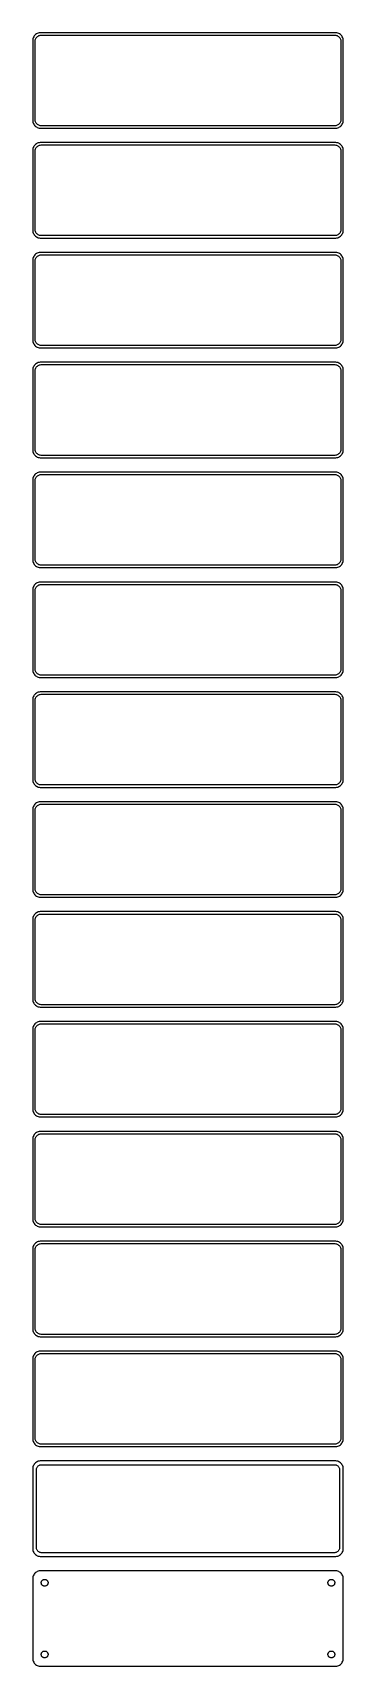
# Model space of a CAD drawing. Header units: metres. Extents: x -98 to 98, y 1005 to 2031.
import ezdxf

# ---------------------------------------------------------------- set-up
doc = ezdxf.new("R2010")
doc.units = ezdxf.units.M

msp = doc.modelspace()

# ---------------------------------------------------------------- linework, layer by layer
for p, q in [((-97.4606, 2026.63), (-97.5, 2026)), ((-97.5, 2026), (-97.5, 1976)), ((-97.3429, 2027.24), (-97.4606, 2026.63)), ((-97.1489, 2027.84), (-97.3429, 2027.24)), ((-96.8815, 2028.41), (-97.1489, 2027.84)), ((-96.5451, 2028.94), (-96.8815, 2028.41)), ((-96.1448, 2029.42), (-96.5451, 2028.94)), ((-95.6871, 2029.85), (-96.1448, 2029.42)), ((-96, 2025.5), (-95.9685, 2026)), ((-96, 1976.5), (-96, 2025.5)), ((-95.9685, 2026), (-95.8743, 2026.49)), ((-95.8743, 2026.49), (-95.7191, 2026.97)), ((-95.7191, 2026.97), (-95.5052, 2027.43)), ((-95.1791, 2030.22), (-95.6871, 2029.85)), ((-95.5052, 2027.43), (-95.2361, 2027.85)), ((-95.2361, 2027.85), (-94.9159, 2028.24)), ((-94.6289, 2030.52), (-95.1791, 2030.22)), ((-94.9159, 2028.24), (-94.5497, 2028.58)), ((-94.0451, 2030.76), (-94.6289, 2030.52)), ((-94.5497, 2028.58), (-94.1433, 2028.88)), ((-94.1433, 2028.88), (-93.7031, 2029.12)), ((-93.4369, 2030.91), (-94.0451, 2030.76)), ((-93.7031, 2029.12), (-93.2361, 2029.3)), ((-92.8139, 2030.99), (-93.4369, 2030.91)), ((-93.2361, 2029.3), (-92.7495, 2029.43)), ((92.8139, 2030.99), (-92.8139, 2030.99)), ((-92.7495, 2029.43), (-92.2512, 2029.49)), ((-92.2512, 2029.49), (92.2512, 2029.49)), ((92.2512, 2029.49), (92.7495, 2029.43)), ((92.7495, 2029.43), (93.2361, 2029.3)), ((93.4369, 2030.91), (92.8139, 2030.99)), ((93.2361, 2029.3), (93.7031, 2029.12)), ((94.0451, 2030.76), (93.4369, 2030.91)), ((93.7031, 2029.12), (94.1433, 2028.88)), ((94.6289, 2030.52), (94.0451, 2030.76)), ((94.1433, 2028.88), (94.5497, 2028.58)), ((94.5497, 2028.58), (94.9159, 2028.24)), ((95.1791, 2030.22), (94.6289, 2030.52)), ((94.9159, 2028.24), (95.2361, 2027.85)), ((95.6871, 2029.85), (95.1791, 2030.22)), ((95.2361, 2027.85), (95.5052, 2027.43)), ((95.5052, 2027.43), (95.7191, 2026.97)), ((96.1448, 2029.42), (95.6871, 2029.85)), ((95.7191, 2026.97), (95.8743, 2026.49)), ((95.8743, 2026.49), (95.9685, 2026)), ((95.9685, 2026), (96, 2025.5)), ((96, 2025.5), (96, 1976.5)), ((96.5451, 2028.94), (96.1448, 2029.42)), ((96.8815, 2028.41), (96.5451, 2028.94)), ((97.1489, 2027.84), (96.8815, 2028.41)), ((97.3429, 2027.24), (97.1489, 2027.84)), ((97.4606, 2026.63), (97.3429, 2027.24)), ((97.5, 2026), (97.4606, 2026.63)), ((97.5, 1976), (97.5, 2026)), ((-97.5, 1976), (-97.4606, 1975.37)), ((-97.4606, 1975.37), (-97.3429, 1974.76)), ((-97.3429, 1974.76), (-97.1489, 1974.16)), ((-97.1489, 1974.16), (-96.8815, 1973.59)), ((-96.8815, 1973.59), (-96.5451, 1973.06)), ((-96.5451, 1973.06), (-96.1448, 1972.58)), ((-96.1448, 1972.58), (-95.6871, 1972.15)), ((-95.9685, 1976), (-96, 1976.5)), ((-95.8743, 1975.51), (-95.9685, 1976)), ((-95.7191, 1975.03), (-95.8743, 1975.51)), ((-95.5052, 1974.57), (-95.7191, 1975.03)), ((-95.6871, 1972.15), (-95.1791, 1971.78)), ((-95.2361, 1974.15), (-95.5052, 1974.57)), ((-94.9159, 1973.76), (-95.2361, 1974.15)), ((-95.1791, 1971.78), (-94.6289, 1971.48)), ((-94.5497, 1973.42), (-94.9159, 1973.76)), ((-94.6289, 1971.48), (-94.0451, 1971.24)), ((-94.1433, 1973.12), (-94.5497, 1973.42)), ((-93.7031, 1972.88), (-94.1433, 1973.12)), ((-94.0451, 1971.24), (-93.4369, 1971.09)), ((-93.2361, 1972.7), (-93.7031, 1972.88)), ((-93.4369, 1971.09), (-92.8139, 1971.01)), ((-92.7495, 1972.57), (-93.2361, 1972.7)), ((-92.8139, 1971.01), (92.8139, 1971.01)), ((-92.2512, 1972.51), (-92.7495, 1972.57)), ((92.2512, 1972.51), (-92.2512, 1972.51)), ((92.7495, 1972.57), (92.2512, 1972.51)), ((93.2361, 1972.7), (92.7495, 1972.57)), ((92.8139, 1971.01), (93.4369, 1971.09)), ((93.7031, 1972.88), (93.2361, 1972.7)), ((93.4369, 1971.09), (94.0451, 1971.24)), ((94.1433, 1973.12), (93.7031, 1972.88)), ((94.0451, 1971.24), (94.6289, 1971.48)), ((94.5497, 1973.42), (94.1433, 1973.12)), ((94.9159, 1973.76), (94.5497, 1973.42)), ((94.6289, 1971.48), (95.1791, 1971.78)), ((95.2361, 1974.15), (94.9159, 1973.76)), ((95.1791, 1971.78), (95.6871, 1972.15)), ((95.5052, 1974.57), (95.2361, 1974.15)), ((95.7191, 1975.03), (95.5052, 1974.57)), ((95.6871, 1972.15), (96.1448, 1972.58)), ((95.8743, 1975.51), (95.7191, 1975.03)), ((95.9685, 1976), (95.8743, 1975.51)), ((96, 1976.5), (95.9685, 1976)), ((96.1448, 1972.58), (96.5451, 1973.06)), ((96.5451, 1973.06), (96.8815, 1973.59)), ((96.8815, 1973.59), (97.1489, 1974.16)), ((97.1489, 1974.16), (97.3429, 1974.76)), ((97.3429, 1974.76), (97.4606, 1975.37)), ((97.4606, 1975.37), (97.5, 1976)), ((-96.5451, 1959.94), (-96.8815, 1959.41)), ((-96.1448, 1960.42), (-96.5451, 1959.94)), ((-95.6871, 1960.85), (-96.1448, 1960.42)), ((-95.1791, 1961.22), (-95.6871, 1960.85)), ((-94.6289, 1961.52), (-95.1791, 1961.22)), ((-94.0451, 1961.76), (-94.6289, 1961.52)), ((-94.5497, 1959.58), (-94.1433, 1959.88)), ((-94.1433, 1959.88), (-93.7031, 1960.12)), ((-93.4369, 1961.91), (-94.0451, 1961.76)), ((-93.7031, 1960.12), (-93.2361, 1960.3)), ((-92.8139, 1961.99), (-93.4369, 1961.91)), ((-93.2361, 1960.3), (-92.7495, 1960.43)), ((92.8139, 1961.99), (-92.8139, 1961.99)), ((-92.7495, 1960.43), (-92.2512, 1960.49)), ((-92.2512, 1960.49), (92.2512, 1960.49)), ((92.2512, 1960.49), (92.7495, 1960.43)), ((92.7495, 1960.43), (93.2361, 1960.3)), ((93.4369, 1961.91), (92.8139, 1961.99)), ((93.2361, 1960.3), (93.7031, 1960.12)), ((94.0451, 1961.76), (93.4369, 1961.91)), ((93.7031, 1960.12), (94.1433, 1959.88)), ((94.6289, 1961.52), (94.0451, 1961.76)), ((94.1433, 1959.88), (94.5497, 1959.58)), ((95.1791, 1961.22), (94.6289, 1961.52)), ((95.6871, 1960.85), (95.1791, 1961.22)), ((96.1448, 1960.42), (95.6871, 1960.85)), ((96.5451, 1959.94), (96.1448, 1960.42)), ((96.8815, 1959.41), (96.5451, 1959.94)), ((-97.4606, 1957.63), (-97.5, 1957)), ((-97.5, 1957), (-97.5, 1907)), ((-97.3429, 1958.24), (-97.4606, 1957.63)), ((-97.1489, 1958.84), (-97.3429, 1958.24)), ((-96.8815, 1959.41), (-97.1489, 1958.84)), ((-96, 1956.5), (-95.9685, 1957)), ((-96, 1907.5), (-96, 1956.5)), ((-95.9685, 1957), (-95.8743, 1957.49)), ((-95.8743, 1957.49), (-95.7191, 1957.97)), ((-95.7191, 1957.97), (-95.5052, 1958.43)), ((-95.5052, 1958.43), (-95.2361, 1958.85)), ((-95.2361, 1958.85), (-94.9159, 1959.24)), ((-94.9159, 1959.24), (-94.5497, 1959.58)), ((94.5497, 1959.58), (94.9159, 1959.24)), ((94.9159, 1959.24), (95.2361, 1958.85)), ((95.2361, 1958.85), (95.5052, 1958.43)), ((95.5052, 1958.43), (95.7191, 1957.97)), ((95.7191, 1957.97), (95.8743, 1957.49)), ((95.8743, 1957.49), (95.9685, 1957)), ((95.9685, 1957), (96, 1956.5)), ((96, 1956.5), (96, 1907.5)), ((97.1489, 1958.84), (96.8815, 1959.41)), ((97.3429, 1958.24), (97.1489, 1958.84)), ((97.4606, 1957.63), (97.3429, 1958.24)), ((97.5, 1957), (97.4606, 1957.63)), ((97.5, 1907), (97.5, 1957)), ((-97.5, 1907), (-97.4606, 1906.37)), ((-97.4606, 1906.37), (-97.3429, 1905.76)), ((-97.3429, 1905.76), (-97.1489, 1905.16)), ((-97.1489, 1905.16), (-96.8815, 1904.59)), ((-96.8815, 1904.59), (-96.5451, 1904.06)), ((-96.5451, 1904.06), (-96.1448, 1903.58)), ((-96.1448, 1903.58), (-95.6871, 1903.15)), ((-95.9685, 1907), (-96, 1907.5)), ((-95.8743, 1906.51), (-95.9685, 1907)), ((-95.7191, 1906.03), (-95.8743, 1906.51)), ((-95.5052, 1905.57), (-95.7191, 1906.03)), ((-95.6871, 1903.15), (-95.1791, 1902.78)), ((-95.2361, 1905.15), (-95.5052, 1905.57)), ((-94.9159, 1904.76), (-95.2361, 1905.15)), ((-95.1791, 1902.78), (-94.6289, 1902.48)), ((-94.5497, 1904.42), (-94.9159, 1904.76)), ((-94.6289, 1902.48), (-94.0451, 1902.24)), ((-94.1433, 1904.12), (-94.5497, 1904.42)), ((-93.7031, 1903.88), (-94.1433, 1904.12)), ((-94.0451, 1902.24), (-93.4369, 1902.09)), ((-93.2361, 1903.7), (-93.7031, 1903.88)), ((-93.4369, 1902.09), (-92.8139, 1902.01)), ((-92.7495, 1903.57), (-93.2361, 1903.7)), ((-92.8139, 1902.01), (92.8139, 1902.01)), ((-92.2512, 1903.51), (-92.7495, 1903.57)), ((92.2512, 1903.51), (-92.2512, 1903.51)), ((92.7495, 1903.57), (92.2512, 1903.51)), ((93.2361, 1903.7), (92.7495, 1903.57)), ((92.8139, 1902.01), (93.4369, 1902.09)), ((93.7031, 1903.88), (93.2361, 1903.7)), ((93.4369, 1902.09), (94.0451, 1902.24)), ((94.1433, 1904.12), (93.7031, 1903.88)), ((94.0451, 1902.24), (94.6289, 1902.48)), ((94.5497, 1904.42), (94.1433, 1904.12)), ((94.9159, 1904.76), (94.5497, 1904.42)), ((94.6289, 1902.48), (95.1791, 1902.78)), ((95.2361, 1905.15), (94.9159, 1904.76)), ((95.1791, 1902.78), (95.6871, 1903.15)), ((95.5052, 1905.57), (95.2361, 1905.15)), ((95.7191, 1906.03), (95.5052, 1905.57)), ((95.6871, 1903.15), (96.1448, 1903.58)), ((95.8743, 1906.51), (95.7191, 1906.03)), ((95.9685, 1907), (95.8743, 1906.51)), ((96, 1907.5), (95.9685, 1907)), ((96.1448, 1903.58), (96.5451, 1904.06)), ((96.5451, 1904.06), (96.8815, 1904.59)), ((96.8815, 1904.59), (97.1489, 1905.16)), ((97.1489, 1905.16), (97.3429, 1905.76)), ((97.3429, 1905.76), (97.4606, 1906.37)), ((97.4606, 1906.37), (97.5, 1907)), ((-97.4606, 1888.63), (-97.5, 1888)), ((-97.5, 1888), (-97.5, 1838)), ((-97.3429, 1889.24), (-97.4606, 1888.63)), ((-97.1489, 1889.84), (-97.3429, 1889.24)), ((-96.8815, 1890.41), (-97.1489, 1889.84)), ((-96.5451, 1890.94), (-96.8815, 1890.41)), ((-96.1448, 1891.42), (-96.5451, 1890.94)), ((-95.6871, 1891.85), (-96.1448, 1891.42)), ((-96, 1887.5), (-95.9685, 1888)), ((-95.9685, 1888), (-95.8743, 1888.49)), ((-95.8743, 1888.49), (-95.7191, 1888.97)), ((-95.7191, 1888.97), (-95.5052, 1889.43)), ((-95.1791, 1892.22), (-95.6871, 1891.85)), ((-95.5052, 1889.43), (-95.2361, 1889.85)), ((-95.2361, 1889.85), (-94.9159, 1890.24)), ((-94.6289, 1892.52), (-95.1791, 1892.22)), ((-94.9159, 1890.24), (-94.5497, 1890.58)), ((-94.0451, 1892.76), (-94.6289, 1892.52)), ((-94.5497, 1890.58), (-94.1433, 1890.88)), ((-94.1433, 1890.88), (-93.7031, 1891.12)), ((-93.4369, 1892.91), (-94.0451, 1892.76)), ((-93.7031, 1891.12), (-93.2361, 1891.3)), ((-92.8139, 1892.99), (-93.4369, 1892.91)), ((-93.2361, 1891.3), (-92.7495, 1891.43)), ((92.8139, 1892.99), (-92.8139, 1892.99)), ((-92.7495, 1891.43), (-92.2512, 1891.49)), ((-92.2512, 1891.49), (92.2512, 1891.49)), ((92.2512, 1891.49), (92.7495, 1891.43)), ((92.7495, 1891.43), (93.2361, 1891.3)), ((93.4369, 1892.91), (92.8139, 1892.99)), ((93.2361, 1891.3), (93.7031, 1891.12)), ((94.0451, 1892.76), (93.4369, 1892.91)), ((93.7031, 1891.12), (94.1433, 1890.88)), ((94.6289, 1892.52), (94.0451, 1892.76)), ((94.1433, 1890.88), (94.5497, 1890.58)), ((94.5497, 1890.58), (94.9159, 1890.24)), ((95.1791, 1892.22), (94.6289, 1892.52)), ((94.9159, 1890.24), (95.2361, 1889.85)), ((95.6871, 1891.85), (95.1791, 1892.22)), ((95.2361, 1889.85), (95.5052, 1889.43)), ((95.5052, 1889.43), (95.7191, 1888.97)), ((96.1448, 1891.42), (95.6871, 1891.85)), ((95.7191, 1888.97), (95.8743, 1888.49)), ((95.8743, 1888.49), (95.9685, 1888)), ((95.9685, 1888), (96, 1887.5)), ((96.5451, 1890.94), (96.1448, 1891.42)), ((96.8815, 1890.41), (96.5451, 1890.94)), ((97.1489, 1889.84), (96.8815, 1890.41)), ((97.3429, 1889.24), (97.1489, 1889.84)), ((97.4606, 1888.63), (97.3429, 1889.24)), ((97.5, 1888), (97.4606, 1888.63)), ((97.5, 1838), (97.5, 1888)), ((-96, 1838.5), (-96, 1887.5)), ((96, 1887.5), (96, 1838.5)), ((-97.5, 1838), (-97.4606, 1837.37)), ((-97.4606, 1837.37), (-97.3429, 1836.76)), ((-97.3429, 1836.76), (-97.1489, 1836.16)), ((-95.9685, 1838), (-96, 1838.5)), ((-95.8743, 1837.51), (-95.9685, 1838)), ((-95.7191, 1837.03), (-95.8743, 1837.51)), ((-95.5052, 1836.57), (-95.7191, 1837.03)), ((-95.2361, 1836.15), (-95.5052, 1836.57)), ((95.5052, 1836.57), (95.2361, 1836.15)), ((95.7191, 1837.03), (95.5052, 1836.57)), ((95.8743, 1837.51), (95.7191, 1837.03)), ((95.9685, 1838), (95.8743, 1837.51)), ((96, 1838.5), (95.9685, 1838)), ((97.1489, 1836.16), (97.3429, 1836.76)), ((97.3429, 1836.76), (97.4606, 1837.37)), ((97.4606, 1837.37), (97.5, 1838)), ((-97.1489, 1836.16), (-96.8815, 1835.59)), ((-96.8815, 1835.59), (-96.5451, 1835.06)), ((-96.5451, 1835.06), (-96.1448, 1834.58)), ((-96.1448, 1834.58), (-95.6871, 1834.15)), ((-95.6871, 1834.15), (-95.1791, 1833.78)), ((-94.9159, 1835.76), (-95.2361, 1836.15)), ((-95.1791, 1833.78), (-94.6289, 1833.48)), ((-94.5497, 1835.42), (-94.9159, 1835.76)), ((-94.6289, 1833.48), (-94.0451, 1833.24)), ((-94.1433, 1835.12), (-94.5497, 1835.42)), ((-93.7031, 1834.88), (-94.1433, 1835.12)), ((-94.0451, 1833.24), (-93.4369, 1833.09)), ((-93.2361, 1834.7), (-93.7031, 1834.88)), ((-93.4369, 1833.09), (-92.8139, 1833.01)), ((-92.7495, 1834.57), (-93.2361, 1834.7)), ((-92.8139, 1833.01), (92.8139, 1833.01)), ((-92.2512, 1834.51), (-92.7495, 1834.57)), ((92.2512, 1834.51), (-92.2512, 1834.51)), ((92.7495, 1834.57), (92.2512, 1834.51)), ((93.2361, 1834.7), (92.7495, 1834.57)), ((92.8139, 1833.01), (93.4369, 1833.09)), ((93.7031, 1834.88), (93.2361, 1834.7)), ((93.4369, 1833.09), (94.0451, 1833.24)), ((94.1433, 1835.12), (93.7031, 1834.88)), ((94.0451, 1833.24), (94.6289, 1833.48)), ((94.5497, 1835.42), (94.1433, 1835.12)), ((94.9159, 1835.76), (94.5497, 1835.42)), ((94.6289, 1833.48), (95.1791, 1833.78)), ((95.2361, 1836.15), (94.9159, 1835.76)), ((95.1791, 1833.78), (95.6871, 1834.15)), ((95.6871, 1834.15), (96.1448, 1834.58)), ((96.1448, 1834.58), (96.5451, 1835.06)), ((96.5451, 1835.06), (96.8815, 1835.59)), ((96.8815, 1835.59), (97.1489, 1836.16)), ((-97.4606, 1819.63), (-97.5, 1819)), ((-97.5, 1819), (-97.5, 1769)), ((-97.3429, 1820.24), (-97.4606, 1819.63)), ((-97.1489, 1820.84), (-97.3429, 1820.24)), ((-96.8815, 1821.41), (-97.1489, 1820.84)), ((-96.5451, 1821.94), (-96.8815, 1821.41)), ((-96.1448, 1822.42), (-96.5451, 1821.94)), ((-95.6871, 1822.85), (-96.1448, 1822.42)), ((-96, 1818.5), (-95.9685, 1819)), ((-96, 1769.5), (-96, 1818.5)), ((-95.9685, 1819), (-95.8743, 1819.49)), ((-95.8743, 1819.49), (-95.7191, 1819.97)), ((-95.7191, 1819.97), (-95.5052, 1820.43)), ((-95.1791, 1823.22), (-95.6871, 1822.85)), ((-95.5052, 1820.43), (-95.2361, 1820.85)), ((-95.2361, 1820.85), (-94.9159, 1821.24)), ((-94.6289, 1823.52), (-95.1791, 1823.22)), ((-94.9159, 1821.24), (-94.5497, 1821.58)), ((-94.0451, 1823.76), (-94.6289, 1823.52)), ((-94.5497, 1821.58), (-94.1433, 1821.88)), ((-94.1433, 1821.88), (-93.7031, 1822.12)), ((-93.4369, 1823.91), (-94.0451, 1823.76)), ((-93.7031, 1822.12), (-93.2361, 1822.3)), ((-92.8139, 1823.99), (-93.4369, 1823.91)), ((-93.2361, 1822.3), (-92.7495, 1822.43)), ((92.8139, 1823.99), (-92.8139, 1823.99)), ((-92.7495, 1822.43), (-92.2512, 1822.49)), ((-92.2512, 1822.49), (92.2512, 1822.49)), ((92.2512, 1822.49), (92.7495, 1822.43)), ((92.7495, 1822.43), (93.2361, 1822.3)), ((93.4369, 1823.91), (92.8139, 1823.99)), ((93.2361, 1822.3), (93.7031, 1822.12)), ((94.0451, 1823.76), (93.4369, 1823.91)), ((93.7031, 1822.12), (94.1433, 1821.88)), ((94.6289, 1823.52), (94.0451, 1823.76)), ((94.1433, 1821.88), (94.5497, 1821.58)), ((94.5497, 1821.58), (94.9159, 1821.24)), ((95.1791, 1823.22), (94.6289, 1823.52)), ((94.9159, 1821.24), (95.2361, 1820.85)), ((95.6871, 1822.85), (95.1791, 1823.22)), ((95.2361, 1820.85), (95.5052, 1820.43)), ((95.5052, 1820.43), (95.7191, 1819.97)), ((96.1448, 1822.42), (95.6871, 1822.85)), ((95.7191, 1819.97), (95.8743, 1819.49)), ((95.8743, 1819.49), (95.9685, 1819)), ((95.9685, 1819), (96, 1818.5)), ((96, 1818.5), (96, 1769.5)), ((96.5451, 1821.94), (96.1448, 1822.42)), ((96.8815, 1821.41), (96.5451, 1821.94)), ((97.1489, 1820.84), (96.8815, 1821.41)), ((97.3429, 1820.24), (97.1489, 1820.84)), ((97.4606, 1819.63), (97.3429, 1820.24)), ((97.5, 1819), (97.4606, 1819.63)), ((97.5, 1769), (97.5, 1819)), ((-97.5, 1769), (-97.4606, 1768.37)), ((-97.4606, 1768.37), (-97.3429, 1767.76)), ((-97.3429, 1767.76), (-97.1489, 1767.16)), ((-97.1489, 1767.16), (-96.8815, 1766.59)), ((-96.8815, 1766.59), (-96.5451, 1766.06)), ((-96.5451, 1766.06), (-96.1448, 1765.58)), ((-96.1448, 1765.58), (-95.6871, 1765.15)), ((-95.9685, 1769), (-96, 1769.5)), ((-95.8743, 1768.51), (-95.9685, 1769)), ((-95.7191, 1768.03), (-95.8743, 1768.51)), ((-95.5052, 1767.57), (-95.7191, 1768.03)), ((-95.6871, 1765.15), (-95.1791, 1764.78)), ((-95.2361, 1767.15), (-95.5052, 1767.57)), ((-94.9159, 1766.76), (-95.2361, 1767.15)), ((-95.1791, 1764.78), (-94.6289, 1764.48)), ((-94.5497, 1766.42), (-94.9159, 1766.76)), ((-94.1433, 1766.12), (-94.5497, 1766.42)), ((-93.7031, 1765.88), (-94.1433, 1766.12)), ((-93.2361, 1765.7), (-93.7031, 1765.88)), ((-92.7495, 1765.57), (-93.2361, 1765.7)), ((-92.2512, 1765.51), (-92.7495, 1765.57)), ((92.2512, 1765.51), (-92.2512, 1765.51)), ((92.7495, 1765.57), (92.2512, 1765.51)), ((93.2361, 1765.7), (92.7495, 1765.57)), ((93.7031, 1765.88), (93.2361, 1765.7)), ((94.1433, 1766.12), (93.7031, 1765.88)), ((94.5497, 1766.42), (94.1433, 1766.12)), ((94.9159, 1766.76), (94.5497, 1766.42)), ((94.6289, 1764.48), (95.1791, 1764.78)), ((95.2361, 1767.15), (94.9159, 1766.76)), ((95.1791, 1764.78), (95.6871, 1765.15)), ((95.5052, 1767.57), (95.2361, 1767.15)), ((95.7191, 1768.03), (95.5052, 1767.57)), ((95.6871, 1765.15), (96.1448, 1765.58)), ((95.8743, 1768.51), (95.7191, 1768.03)), ((95.9685, 1769), (95.8743, 1768.51)), ((96, 1769.5), (95.9685, 1769)), ((96.1448, 1765.58), (96.5451, 1766.06)), ((96.5451, 1766.06), (96.8815, 1766.59)), ((96.8815, 1766.59), (97.1489, 1767.16)), ((97.1489, 1767.16), (97.3429, 1767.76)), ((97.3429, 1767.76), (97.4606, 1768.37)), ((97.4606, 1768.37), (97.5, 1769)), ((-94.6289, 1754.52), (-95.1791, 1754.22)), ((-94.6289, 1764.48), (-94.0451, 1764.24)), ((-94.0451, 1754.76), (-94.6289, 1754.52)), ((-94.0451, 1764.24), (-93.4369, 1764.09)), ((-93.4369, 1754.91), (-94.0451, 1754.76)), ((-93.4369, 1764.09), (-92.8139, 1764.01)), ((-92.8139, 1754.99), (-93.4369, 1754.91)), ((-92.8139, 1764.01), (92.8139, 1764.01)), ((92.8139, 1754.99), (-92.8139, 1754.99)), ((92.8139, 1764.01), (93.4369, 1764.09)), ((93.4369, 1754.91), (92.8139, 1754.99)), ((93.4369, 1764.09), (94.0451, 1764.24)), ((94.0451, 1754.76), (93.4369, 1754.91)), ((94.0451, 1764.24), (94.6289, 1764.48)), ((94.6289, 1754.52), (94.0451, 1754.76)), ((95.1791, 1754.22), (94.6289, 1754.52)), ((-97.4606, 1750.63), (-97.5, 1750)), ((-97.5, 1750), (-97.5, 1700)), ((-97.3429, 1751.24), (-97.4606, 1750.63)), ((-97.1489, 1751.84), (-97.3429, 1751.24)), ((-96.8815, 1752.41), (-97.1489, 1751.84)), ((-96.5451, 1752.94), (-96.8815, 1752.41)), ((-96.1448, 1753.42), (-96.5451, 1752.94)), ((-95.6871, 1753.85), (-96.1448, 1753.42)), ((-96, 1749.5), (-95.9685, 1750)), ((-96, 1700.5), (-96, 1749.5)), ((-95.9685, 1750), (-95.8743, 1750.49)), ((-95.8743, 1750.49), (-95.7191, 1750.97)), ((-95.7191, 1750.97), (-95.5052, 1751.43)), ((-95.1791, 1754.22), (-95.6871, 1753.85)), ((-95.5052, 1751.43), (-95.2361, 1751.85)), ((-95.2361, 1751.85), (-94.9159, 1752.24)), ((-94.9159, 1752.24), (-94.5497, 1752.58)), ((-94.5497, 1752.58), (-94.1433, 1752.88)), ((-94.1433, 1752.88), (-93.7031, 1753.12)), ((-93.7031, 1753.12), (-93.2361, 1753.3)), ((-93.2361, 1753.3), (-92.7495, 1753.43)), ((-92.7495, 1753.43), (-92.2512, 1753.49)), ((-92.2512, 1753.49), (92.2512, 1753.49)), ((92.2512, 1753.49), (92.7495, 1753.43)), ((92.7495, 1753.43), (93.2361, 1753.3)), ((93.2361, 1753.3), (93.7031, 1753.12)), ((93.7031, 1753.12), (94.1433, 1752.88)), ((94.1433, 1752.88), (94.5497, 1752.58)), ((94.5497, 1752.58), (94.9159, 1752.24)), ((94.9159, 1752.24), (95.2361, 1751.85)), ((95.6871, 1753.85), (95.1791, 1754.22)), ((95.2361, 1751.85), (95.5052, 1751.43)), ((95.5052, 1751.43), (95.7191, 1750.97)), ((96.1448, 1753.42), (95.6871, 1753.85)), ((95.7191, 1750.97), (95.8743, 1750.49)), ((95.8743, 1750.49), (95.9685, 1750)), ((95.9685, 1750), (96, 1749.5)), ((96, 1749.5), (96, 1700.5)), ((96.5451, 1752.94), (96.1448, 1753.42)), ((96.8815, 1752.41), (96.5451, 1752.94)), ((97.1489, 1751.84), (96.8815, 1752.41)), ((97.3429, 1751.24), (97.1489, 1751.84)), ((97.4606, 1750.63), (97.3429, 1751.24)), ((97.5, 1750), (97.4606, 1750.63)), ((97.5, 1700), (97.5, 1750)), ((-97.5, 1700), (-97.4606, 1699.37)), ((-97.4606, 1699.37), (-97.3429, 1698.76)), ((-97.3429, 1698.76), (-97.1489, 1698.16)), ((-97.1489, 1698.16), (-96.8815, 1697.59)), ((-96.8815, 1697.59), (-96.5451, 1697.06)), ((-96.5451, 1697.06), (-96.1448, 1696.58)), ((-96.1448, 1696.58), (-95.6871, 1696.15)), ((-95.9685, 1700), (-96, 1700.5)), ((-95.8743, 1699.51), (-95.9685, 1700)), ((-95.7191, 1699.03), (-95.8743, 1699.51)), ((-95.5052, 1698.57), (-95.7191, 1699.03)), ((-95.6871, 1696.15), (-95.1791, 1695.78)), ((-95.2361, 1698.15), (-95.5052, 1698.57)), ((-94.9159, 1697.76), (-95.2361, 1698.15)), ((-95.1791, 1695.78), (-94.6289, 1695.48)), ((-94.5497, 1697.42), (-94.9159, 1697.76)), ((-94.6289, 1695.48), (-94.0451, 1695.24)), ((-94.1433, 1697.12), (-94.5497, 1697.42)), ((-93.7031, 1696.88), (-94.1433, 1697.12)), ((-94.0451, 1695.24), (-93.4369, 1695.09)), ((-93.2361, 1696.7), (-93.7031, 1696.88)), ((-93.4369, 1695.09), (-92.8139, 1695.01)), ((-92.7495, 1696.57), (-93.2361, 1696.7)), ((-92.8139, 1695.01), (92.8139, 1695.01)), ((-92.2512, 1696.51), (-92.7495, 1696.57)), ((92.2512, 1696.51), (-92.2512, 1696.51)), ((92.7495, 1696.57), (92.2512, 1696.51)), ((93.2361, 1696.7), (92.7495, 1696.57)), ((92.8139, 1695.01), (93.4369, 1695.09)), ((93.7031, 1696.88), (93.2361, 1696.7)), ((93.4369, 1695.09), (94.0451, 1695.24)), ((94.1433, 1697.12), (93.7031, 1696.88)), ((94.0451, 1695.24), (94.6289, 1695.48)), ((94.5497, 1697.42), (94.1433, 1697.12)), ((94.9159, 1697.76), (94.5497, 1697.42)), ((94.6289, 1695.48), (95.1791, 1695.78)), ((95.2361, 1698.15), (94.9159, 1697.76)), ((95.1791, 1695.78), (95.6871, 1696.15)), ((95.5052, 1698.57), (95.2361, 1698.15)), ((95.7191, 1699.03), (95.5052, 1698.57)), ((95.6871, 1696.15), (96.1448, 1696.58)), ((95.8743, 1699.51), (95.7191, 1699.03)), ((95.9685, 1700), (95.8743, 1699.51)), ((96, 1700.5), (95.9685, 1700)), ((96.1448, 1696.58), (96.5451, 1697.06)), ((96.5451, 1697.06), (96.8815, 1697.59)), ((96.8815, 1697.59), (97.1489, 1698.16)), ((97.1489, 1698.16), (97.3429, 1698.76)), ((97.3429, 1698.76), (97.4606, 1699.37)), ((97.4606, 1699.37), (97.5, 1700)), ((-97.1489, 1682.84), (-97.3429, 1682.24)), ((-96.8815, 1683.41), (-97.1489, 1682.84)), ((-96.5451, 1683.94), (-96.8815, 1683.41)), ((-96.1448, 1684.42), (-96.5451, 1683.94)), ((-95.6871, 1684.85), (-96.1448, 1684.42)), ((-95.1791, 1685.22), (-95.6871, 1684.85)), ((-95.5052, 1682.43), (-95.2361, 1682.85)), ((-95.2361, 1682.85), (-94.9159, 1683.24)), ((-94.6289, 1685.52), (-95.1791, 1685.22)), ((-94.9159, 1683.24), (-94.5497, 1683.58)), ((-94.0451, 1685.76), (-94.6289, 1685.52)), ((-94.5497, 1683.58), (-94.1433, 1683.88)), ((-94.1433, 1683.88), (-93.7031, 1684.12)), ((-93.4369, 1685.91), (-94.0451, 1685.76)), ((-93.7031, 1684.12), (-93.2361, 1684.3)), ((-92.8139, 1685.99), (-93.4369, 1685.91)), ((-93.2361, 1684.3), (-92.7495, 1684.43)), ((92.8139, 1685.99), (-92.8139, 1685.99)), ((-92.7495, 1684.43), (-92.2512, 1684.49)), ((-92.2512, 1684.49), (92.2512, 1684.49)), ((92.2512, 1684.49), (92.7495, 1684.43)), ((92.7495, 1684.43), (93.2361, 1684.3)), ((93.4369, 1685.91), (92.8139, 1685.99)), ((93.2361, 1684.3), (93.7031, 1684.12)), ((94.0451, 1685.76), (93.4369, 1685.91)), ((93.7031, 1684.12), (94.1433, 1683.88)), ((94.6289, 1685.52), (94.0451, 1685.76)), ((94.1433, 1683.88), (94.5497, 1683.58)), ((94.5497, 1683.58), (94.9159, 1683.24)), ((95.1791, 1685.22), (94.6289, 1685.52)), ((94.9159, 1683.24), (95.2361, 1682.85)), ((95.6871, 1684.85), (95.1791, 1685.22)), ((95.2361, 1682.85), (95.5052, 1682.43)), ((96.1448, 1684.42), (95.6871, 1684.85)), ((96.5451, 1683.94), (96.1448, 1684.42)), ((96.8815, 1683.41), (96.5451, 1683.94)), ((97.1489, 1682.84), (96.8815, 1683.41)), ((97.3429, 1682.24), (97.1489, 1682.84)), ((-97.4606, 1681.63), (-97.5, 1681)), ((-97.5, 1681), (-97.5, 1631)), ((-97.3429, 1682.24), (-97.4606, 1681.63)), ((-96, 1680.5), (-95.9685, 1681)), ((-96, 1631.5), (-96, 1680.5)), ((-95.9685, 1681), (-95.8743, 1681.49)), ((-95.8743, 1681.49), (-95.7191, 1681.97)), ((-95.7191, 1681.97), (-95.5052, 1682.43)), ((95.5052, 1682.43), (95.7191, 1681.97)), ((95.7191, 1681.97), (95.8743, 1681.49)), ((95.8743, 1681.49), (95.9685, 1681)), ((95.9685, 1681), (96, 1680.5)), ((96, 1680.5), (96, 1631.5)), ((97.4606, 1681.63), (97.3429, 1682.24)), ((97.5, 1681), (97.4606, 1681.63)), ((97.5, 1631), (97.5, 1681)), ((-95.9685, 1631), (-96, 1631.5)), ((96, 1631.5), (95.9685, 1631)), ((-97.5, 1631), (-97.4606, 1630.37)), ((-97.4606, 1630.37), (-97.3429, 1629.76)), ((-97.3429, 1629.76), (-97.1489, 1629.16)), ((-97.1489, 1629.16), (-96.8815, 1628.59)), ((-96.8815, 1628.59), (-96.5451, 1628.06)), ((-96.5451, 1628.06), (-96.1448, 1627.58)), ((-96.1448, 1627.58), (-95.6871, 1627.15)), ((-95.8743, 1630.51), (-95.9685, 1631)), ((-95.7191, 1630.03), (-95.8743, 1630.51)), ((-95.5052, 1629.57), (-95.7191, 1630.03)), ((-95.6871, 1627.15), (-95.1791, 1626.78)), ((-95.2361, 1629.15), (-95.5052, 1629.57)), ((-94.9159, 1628.76), (-95.2361, 1629.15)), ((-95.1791, 1626.78), (-94.6289, 1626.48)), ((-94.5497, 1628.42), (-94.9159, 1628.76)), ((-94.6289, 1626.48), (-94.0451, 1626.24)), ((-94.1433, 1628.12), (-94.5497, 1628.42)), ((-93.7031, 1627.88), (-94.1433, 1628.12)), ((-94.0451, 1626.24), (-93.4369, 1626.09)), ((-93.2361, 1627.7), (-93.7031, 1627.88)), ((-93.4369, 1626.09), (-92.8139, 1626.01)), ((-92.7495, 1627.57), (-93.2361, 1627.7)), ((-92.8139, 1626.01), (92.8139, 1626.01)), ((-92.2512, 1627.51), (-92.7495, 1627.57)), ((92.2512, 1627.51), (-92.2512, 1627.51)), ((92.7495, 1627.57), (92.2512, 1627.51)), ((93.2361, 1627.7), (92.7495, 1627.57)), ((92.8139, 1626.01), (93.4369, 1626.09)), ((93.7031, 1627.88), (93.2361, 1627.7)), ((93.4369, 1626.09), (94.0451, 1626.24)), ((94.1433, 1628.12), (93.7031, 1627.88)), ((94.0451, 1626.24), (94.6289, 1626.48)), ((94.5497, 1628.42), (94.1433, 1628.12)), ((94.9159, 1628.76), (94.5497, 1628.42)), ((94.6289, 1626.48), (95.1791, 1626.78)), ((95.2361, 1629.15), (94.9159, 1628.76)), ((95.1791, 1626.78), (95.6871, 1627.15)), ((95.5052, 1629.57), (95.2361, 1629.15)), ((95.7191, 1630.03), (95.5052, 1629.57)), ((95.6871, 1627.15), (96.1448, 1627.58)), ((95.8743, 1630.51), (95.7191, 1630.03)), ((95.9685, 1631), (95.8743, 1630.51)), ((96.1448, 1627.58), (96.5451, 1628.06)), ((96.5451, 1628.06), (96.8815, 1628.59)), ((96.8815, 1628.59), (97.1489, 1629.16)), ((97.1489, 1629.16), (97.3429, 1629.76)), ((97.3429, 1629.76), (97.4606, 1630.37)), ((97.4606, 1630.37), (97.5, 1631)), ((-97.4606, 1612.63), (-97.5, 1612)), ((-97.5, 1612), (-97.5, 1562)), ((-97.3429, 1613.24), (-97.4606, 1612.63)), ((-97.1489, 1613.84), (-97.3429, 1613.24)), ((-96.8815, 1614.41), (-97.1489, 1613.84)), ((-96.5451, 1614.94), (-96.8815, 1614.41)), ((-96.1448, 1615.42), (-96.5451, 1614.94)), ((-95.6871, 1615.85), (-96.1448, 1615.42)), ((-96, 1611.5), (-95.9685, 1612)), ((-96, 1562.5), (-96, 1611.5)), ((-95.9685, 1612), (-95.8743, 1612.49)), ((-95.8743, 1612.49), (-95.7191, 1612.97)), ((-95.7191, 1612.97), (-95.5052, 1613.43)), ((-95.1791, 1616.22), (-95.6871, 1615.85)), ((-95.5052, 1613.43), (-95.2361, 1613.85)), ((-95.2361, 1613.85), (-94.9159, 1614.24)), ((-94.6289, 1616.52), (-95.1791, 1616.22)), ((-94.9159, 1614.24), (-94.5497, 1614.58)), ((-94.0451, 1616.76), (-94.6289, 1616.52)), ((-94.5497, 1614.58), (-94.1433, 1614.88)), ((-94.1433, 1614.88), (-93.7031, 1615.12)), ((-93.4369, 1616.91), (-94.0451, 1616.76)), ((-93.7031, 1615.12), (-93.2361, 1615.3)), ((-92.8139, 1616.99), (-93.4369, 1616.91)), ((-93.2361, 1615.3), (-92.7495, 1615.43)), ((92.8139, 1616.99), (-92.8139, 1616.99)), ((-92.7495, 1615.43), (-92.2512, 1615.49)), ((-92.2512, 1615.49), (92.2512, 1615.49)), ((92.2512, 1615.49), (92.7495, 1615.43)), ((92.7495, 1615.43), (93.2361, 1615.3)), ((93.4369, 1616.91), (92.8139, 1616.99)), ((93.2361, 1615.3), (93.7031, 1615.12)), ((94.0451, 1616.76), (93.4369, 1616.91)), ((93.7031, 1615.12), (94.1433, 1614.88)), ((94.6289, 1616.52), (94.0451, 1616.76)), ((94.1433, 1614.88), (94.5497, 1614.58)), ((94.5497, 1614.58), (94.9159, 1614.24)), ((95.1791, 1616.22), (94.6289, 1616.52)), ((94.9159, 1614.24), (95.2361, 1613.85)), ((95.6871, 1615.85), (95.1791, 1616.22)), ((95.2361, 1613.85), (95.5052, 1613.43)), ((95.5052, 1613.43), (95.7191, 1612.97)), ((96.1448, 1615.42), (95.6871, 1615.85)), ((95.7191, 1612.97), (95.8743, 1612.49)), ((95.8743, 1612.49), (95.9685, 1612)), ((95.9685, 1612), (96, 1611.5)), ((96, 1611.5), (96, 1562.5)), ((96.5451, 1614.94), (96.1448, 1615.42)), ((96.8815, 1614.41), (96.5451, 1614.94)), ((97.1489, 1613.84), (96.8815, 1614.41)), ((97.3429, 1613.24), (97.1489, 1613.84)), ((97.4606, 1612.63), (97.3429, 1613.24)), ((97.5, 1612), (97.4606, 1612.63)), ((97.5, 1562), (97.5, 1612)), ((-97.5, 1562), (-97.4606, 1561.37)), ((-97.4606, 1561.37), (-97.3429, 1560.76)), ((-97.3429, 1560.76), (-97.1489, 1560.16)), ((-97.1489, 1560.16), (-96.8815, 1559.59)), ((-96.8815, 1559.59), (-96.5451, 1559.06)), ((-95.9685, 1562), (-96, 1562.5)), ((-95.8743, 1561.51), (-95.9685, 1562)), ((-95.7191, 1561.03), (-95.8743, 1561.51)), ((-95.5052, 1560.57), (-95.7191, 1561.03)), ((-95.2361, 1560.15), (-95.5052, 1560.57)), ((-94.9159, 1559.76), (-95.2361, 1560.15)), ((-94.5497, 1559.42), (-94.9159, 1559.76)), ((94.9159, 1559.76), (94.5497, 1559.42)), ((95.2361, 1560.15), (94.9159, 1559.76)), ((95.5052, 1560.57), (95.2361, 1560.15)), ((95.7191, 1561.03), (95.5052, 1560.57)), ((95.8743, 1561.51), (95.7191, 1561.03)), ((95.9685, 1562), (95.8743, 1561.51)), ((96, 1562.5), (95.9685, 1562)), ((96.5451, 1559.06), (96.8815, 1559.59)), ((96.8815, 1559.59), (97.1489, 1560.16)), ((97.1489, 1560.16), (97.3429, 1560.76)), ((97.3429, 1560.76), (97.4606, 1561.37)), ((97.4606, 1561.37), (97.5, 1562)), ((-96.5451, 1559.06), (-96.1448, 1558.58)), ((-96.1448, 1558.58), (-95.6871, 1558.15)), ((-95.6871, 1558.15), (-95.1791, 1557.78)), ((-95.1791, 1557.78), (-94.6289, 1557.48)), ((-94.6289, 1557.48), (-94.0451, 1557.24)), ((-94.1433, 1559.12), (-94.5497, 1559.42)), ((-93.7031, 1558.88), (-94.1433, 1559.12)), ((-94.0451, 1557.24), (-93.4369, 1557.09)), ((-93.2361, 1558.7), (-93.7031, 1558.88)), ((-93.4369, 1557.09), (-92.8139, 1557.01)), ((-92.7495, 1558.57), (-93.2361, 1558.7)), ((-92.8139, 1557.01), (92.8139, 1557.01)), ((-92.2512, 1558.51), (-92.7495, 1558.57)), ((92.2512, 1558.51), (-92.2512, 1558.51)), ((92.7495, 1558.57), (92.2512, 1558.51)), ((93.2361, 1558.7), (92.7495, 1558.57)), ((92.8139, 1557.01), (93.4369, 1557.09)), ((93.7031, 1558.88), (93.2361, 1558.7)), ((93.4369, 1557.09), (94.0451, 1557.24)), ((94.1433, 1559.12), (93.7031, 1558.88)), ((94.0451, 1557.24), (94.6289, 1557.48)), ((94.5497, 1559.42), (94.1433, 1559.12)), ((94.6289, 1557.48), (95.1791, 1557.78)), ((95.1791, 1557.78), (95.6871, 1558.15)), ((95.6871, 1558.15), (96.1448, 1558.58)), ((96.1448, 1558.58), (96.5451, 1559.06)), ((-97.4606, 1543.63), (-97.5, 1543)), ((-97.5, 1543), (-97.5, 1493)), ((-97.3429, 1544.24), (-97.4606, 1543.63)), ((-97.1489, 1544.84), (-97.3429, 1544.24)), ((-96.8815, 1545.41), (-97.1489, 1544.84)), ((-96.5451, 1545.94), (-96.8815, 1545.41)), ((-96.1448, 1546.42), (-96.5451, 1545.94)), ((-95.6871, 1546.85), (-96.1448, 1546.42)), ((-96, 1542.5), (-95.9685, 1543)), ((-96, 1493.5), (-96, 1542.5)), ((-95.9685, 1543), (-95.8743, 1543.49)), ((-95.8743, 1543.49), (-95.7191, 1543.97)), ((-95.7191, 1543.97), (-95.5052, 1544.43)), ((-95.1791, 1547.22), (-95.6871, 1546.85)), ((-95.5052, 1544.43), (-95.2361, 1544.85)), ((-95.2361, 1544.85), (-94.9159, 1545.24)), ((-94.6289, 1547.52), (-95.1791, 1547.22)), ((-94.9159, 1545.24), (-94.5497, 1545.58)), ((-94.0451, 1547.76), (-94.6289, 1547.52)), ((-94.5497, 1545.58), (-94.1433, 1545.88)), ((-94.1433, 1545.88), (-93.7031, 1546.12)), ((-93.4369, 1547.91), (-94.0451, 1547.76)), ((-93.7031, 1546.12), (-93.2361, 1546.3)), ((-92.8139, 1547.99), (-93.4369, 1547.91)), ((-93.2361, 1546.3), (-92.7495, 1546.43)), ((92.8139, 1547.99), (-92.8139, 1547.99)), ((-92.7495, 1546.43), (-92.2512, 1546.49)), ((-92.2512, 1546.49), (92.2512, 1546.49)), ((92.2512, 1546.49), (92.7495, 1546.43)), ((92.7495, 1546.43), (93.2361, 1546.3)), ((93.4369, 1547.91), (92.8139, 1547.99)), ((93.2361, 1546.3), (93.7031, 1546.12)), ((94.0451, 1547.76), (93.4369, 1547.91)), ((93.7031, 1546.12), (94.1433, 1545.88)), ((94.6289, 1547.52), (94.0451, 1547.76)), ((94.1433, 1545.88), (94.5497, 1545.58)), ((94.5497, 1545.58), (94.9159, 1545.24)), ((95.1791, 1547.22), (94.6289, 1547.52)), ((94.9159, 1545.24), (95.2361, 1544.85)), ((95.6871, 1546.85), (95.1791, 1547.22)), ((95.2361, 1544.85), (95.5052, 1544.43)), ((95.5052, 1544.43), (95.7191, 1543.97)), ((96.1448, 1546.42), (95.6871, 1546.85)), ((95.7191, 1543.97), (95.8743, 1543.49)), ((95.8743, 1543.49), (95.9685, 1543)), ((95.9685, 1543), (96, 1542.5)), ((96, 1542.5), (96, 1493.5)), ((96.5451, 1545.94), (96.1448, 1546.42)), ((96.8815, 1545.41), (96.5451, 1545.94)), ((97.1489, 1544.84), (96.8815, 1545.41)), ((97.3429, 1544.24), (97.1489, 1544.84)), ((97.4606, 1543.63), (97.3429, 1544.24)), ((97.5, 1543), (97.4606, 1543.63)), ((97.5, 1493), (97.5, 1543)), ((-97.5, 1493), (-97.4606, 1492.37)), ((-97.4606, 1492.37), (-97.3429, 1491.76)), ((-97.3429, 1491.76), (-97.1489, 1491.16)), ((-97.1489, 1491.16), (-96.8815, 1490.59)), ((-96.8815, 1490.59), (-96.5451, 1490.06)), ((-96.5451, 1490.06), (-96.1448, 1489.58)), ((-96.1448, 1489.58), (-95.6871, 1489.15)), ((-95.9685, 1493), (-96, 1493.5)), ((-95.8743, 1492.51), (-95.9685, 1493)), ((-95.7191, 1492.03), (-95.8743, 1492.51)), ((-95.5052, 1491.57), (-95.7191, 1492.03)), ((-95.6871, 1489.15), (-95.1791, 1488.78)), ((-95.2361, 1491.15), (-95.5052, 1491.57)), ((-94.9159, 1490.76), (-95.2361, 1491.15)), ((-95.1791, 1488.78), (-94.6289, 1488.48)), ((-94.5497, 1490.42), (-94.9159, 1490.76)), ((-94.6289, 1488.48), (-94.0451, 1488.24)), ((-94.1433, 1490.12), (-94.5497, 1490.42)), ((-93.7031, 1489.88), (-94.1433, 1490.12)), ((-94.0451, 1488.24), (-93.4369, 1488.09)), ((-93.2361, 1489.7), (-93.7031, 1489.88)), ((-93.4369, 1488.09), (-92.8139, 1488.01)), ((-92.7495, 1489.57), (-93.2361, 1489.7)), ((-92.8139, 1488.01), (92.8139, 1488.01)), ((-92.2512, 1489.51), (-92.7495, 1489.57)), ((92.2512, 1489.51), (-92.2512, 1489.51)), ((92.7495, 1489.57), (92.2512, 1489.51)), ((93.2361, 1489.7), (92.7495, 1489.57)), ((92.8139, 1488.01), (93.4369, 1488.09)), ((93.7031, 1489.88), (93.2361, 1489.7)), ((93.4369, 1488.09), (94.0451, 1488.24)), ((94.1433, 1490.12), (93.7031, 1489.88)), ((94.0451, 1488.24), (94.6289, 1488.48)), ((94.5497, 1490.42), (94.1433, 1490.12)), ((94.9159, 1490.76), (94.5497, 1490.42)), ((94.6289, 1488.48), (95.1791, 1488.78)), ((95.2361, 1491.15), (94.9159, 1490.76)), ((95.1791, 1488.78), (95.6871, 1489.15)), ((95.5052, 1491.57), (95.2361, 1491.15)), ((95.7191, 1492.03), (95.5052, 1491.57)), ((95.6871, 1489.15), (96.1448, 1489.58)), ((95.8743, 1492.51), (95.7191, 1492.03)), ((95.9685, 1493), (95.8743, 1492.51)), ((96, 1493.5), (95.9685, 1493)), ((96.1448, 1489.58), (96.5451, 1490.06)), ((96.5451, 1490.06), (96.8815, 1490.59)), ((96.8815, 1490.59), (97.1489, 1491.16)), ((97.1489, 1491.16), (97.3429, 1491.76)), ((97.3429, 1491.76), (97.4606, 1492.37)), ((97.4606, 1492.37), (97.5, 1493)), ((-96.1448, 1477.42), (-96.5451, 1476.94)), ((-95.6871, 1477.85), (-96.1448, 1477.42)), ((-95.1791, 1478.22), (-95.6871, 1477.85)), ((-94.6289, 1478.52), (-95.1791, 1478.22)), ((-94.0451, 1478.76), (-94.6289, 1478.52)), ((-93.4369, 1478.91), (-94.0451, 1478.76)), ((-92.8139, 1478.99), (-93.4369, 1478.91)), ((-93.2361, 1477.3), (-92.7495, 1477.43)), ((92.8139, 1478.99), (-92.8139, 1478.99)), ((-92.7495, 1477.43), (-92.2512, 1477.49)), ((-92.2512, 1477.49), (92.2512, 1477.49)), ((92.2512, 1477.49), (92.7495, 1477.43)), ((92.7495, 1477.43), (93.2361, 1477.3)), ((93.4369, 1478.91), (92.8139, 1478.99)), ((94.0451, 1478.76), (93.4369, 1478.91)), ((94.6289, 1478.52), (94.0451, 1478.76)), ((95.1791, 1478.22), (94.6289, 1478.52)), ((95.6871, 1477.85), (95.1791, 1478.22)), ((96.1448, 1477.42), (95.6871, 1477.85)), ((96.5451, 1476.94), (96.1448, 1477.42)), ((-97.4606, 1474.63), (-97.5, 1474)), ((-97.5, 1474), (-97.5, 1424)), ((-97.3429, 1475.24), (-97.4606, 1474.63)), ((-97.1489, 1475.84), (-97.3429, 1475.24)), ((-96.8815, 1476.41), (-97.1489, 1475.84)), ((-96.5451, 1476.94), (-96.8815, 1476.41)), ((-96, 1473.5), (-95.9685, 1474)), ((-96, 1424.5), (-96, 1473.5)), ((-95.9685, 1474), (-95.8743, 1474.49)), ((-95.8743, 1474.49), (-95.7191, 1474.97)), ((-95.7191, 1474.97), (-95.5052, 1475.43)), ((-95.5052, 1475.43), (-95.2361, 1475.85)), ((-95.2361, 1475.85), (-94.9159, 1476.24)), ((-94.9159, 1476.24), (-94.5497, 1476.58)), ((-94.5497, 1476.58), (-94.1433, 1476.88)), ((-94.1433, 1476.88), (-93.7031, 1477.12)), ((-93.7031, 1477.12), (-93.2361, 1477.3)), ((93.2361, 1477.3), (93.7031, 1477.12)), ((93.7031, 1477.12), (94.1433, 1476.88)), ((94.1433, 1476.88), (94.5497, 1476.58)), ((94.5497, 1476.58), (94.9159, 1476.24)), ((94.9159, 1476.24), (95.2361, 1475.85)), ((95.2361, 1475.85), (95.5052, 1475.43)), ((95.5052, 1475.43), (95.7191, 1474.97)), ((95.7191, 1474.97), (95.8743, 1474.49)), ((95.8743, 1474.49), (95.9685, 1474)), ((95.9685, 1474), (96, 1473.5)), ((96, 1473.5), (96, 1424.5)), ((96.8815, 1476.41), (96.5451, 1476.94)), ((97.1489, 1475.84), (96.8815, 1476.41)), ((97.3429, 1475.24), (97.1489, 1475.84)), ((97.4606, 1474.63), (97.3429, 1475.24)), ((97.5, 1474), (97.4606, 1474.63)), ((97.5, 1424), (97.5, 1474)), ((-97.5, 1424), (-97.4606, 1423.37)), ((-97.4606, 1423.37), (-97.3429, 1422.76)), ((-97.3429, 1422.76), (-97.1489, 1422.16)), ((-97.1489, 1422.16), (-96.8815, 1421.59)), ((-96.8815, 1421.59), (-96.5451, 1421.06)), ((-96.5451, 1421.06), (-96.1448, 1420.58)), ((-96.1448, 1420.58), (-95.6871, 1420.15)), ((-95.9685, 1424), (-96, 1424.5)), ((-95.8743, 1423.51), (-95.9685, 1424)), ((-95.7191, 1423.03), (-95.8743, 1423.51)), ((-95.5052, 1422.57), (-95.7191, 1423.03)), ((-95.6871, 1420.15), (-95.1791, 1419.78)), ((-95.2361, 1422.15), (-95.5052, 1422.57)), ((-94.9159, 1421.76), (-95.2361, 1422.15)), ((-95.1791, 1419.78), (-94.6289, 1419.48)), ((-94.5497, 1421.42), (-94.9159, 1421.76)), ((-94.6289, 1419.48), (-94.0451, 1419.24)), ((-94.1433, 1421.12), (-94.5497, 1421.42)), ((-93.7031, 1420.88), (-94.1433, 1421.12)), ((-94.0451, 1419.24), (-93.4369, 1419.09)), ((-93.2361, 1420.7), (-93.7031, 1420.88)), ((-93.4369, 1419.09), (-92.8139, 1419.01)), ((-92.7495, 1420.57), (-93.2361, 1420.7)), ((-92.8139, 1419.01), (92.8139, 1419.01)), ((-92.2512, 1420.51), (-92.7495, 1420.57)), ((92.2512, 1420.51), (-92.2512, 1420.51)), ((92.7495, 1420.57), (92.2512, 1420.51)), ((93.2361, 1420.7), (92.7495, 1420.57)), ((92.8139, 1419.01), (93.4369, 1419.09)), ((93.7031, 1420.88), (93.2361, 1420.7)), ((93.4369, 1419.09), (94.0451, 1419.24)), ((94.1433, 1421.12), (93.7031, 1420.88)), ((94.0451, 1419.24), (94.6289, 1419.48)), ((94.5497, 1421.42), (94.1433, 1421.12)), ((94.9159, 1421.76), (94.5497, 1421.42)), ((94.6289, 1419.48), (95.1791, 1419.78)), ((95.2361, 1422.15), (94.9159, 1421.76)), ((95.1791, 1419.78), (95.6871, 1420.15)), ((95.5052, 1422.57), (95.2361, 1422.15)), ((95.7191, 1423.03), (95.5052, 1422.57)), ((95.6871, 1420.15), (96.1448, 1420.58)), ((95.8743, 1423.51), (95.7191, 1423.03)), ((95.9685, 1424), (95.8743, 1423.51)), ((96, 1424.5), (95.9685, 1424)), ((96.1448, 1420.58), (96.5451, 1421.06)), ((96.5451, 1421.06), (96.8815, 1421.59)), ((96.8815, 1421.59), (97.1489, 1422.16)), ((97.1489, 1422.16), (97.3429, 1422.76)), ((97.3429, 1422.76), (97.4606, 1423.37)), ((97.4606, 1423.37), (97.5, 1424)), ((-97.4606, 1405.63), (-97.5, 1405)), ((-97.3429, 1406.24), (-97.4606, 1405.63)), ((-97.1489, 1406.84), (-97.3429, 1406.24)), ((-96.8815, 1407.41), (-97.1489, 1406.84)), ((-96.5451, 1407.94), (-96.8815, 1407.41)), ((-96.1448, 1408.42), (-96.5451, 1407.94)), ((-95.6871, 1408.85), (-96.1448, 1408.42)), ((-95.8743, 1405.49), (-95.7191, 1405.97)), ((-95.7191, 1405.97), (-95.5052, 1406.43)), ((-95.1791, 1409.22), (-95.6871, 1408.85)), ((-95.5052, 1406.43), (-95.2361, 1406.85)), ((-95.2361, 1406.85), (-94.9159, 1407.24)), ((-94.6289, 1409.52), (-95.1791, 1409.22)), ((-94.9159, 1407.24), (-94.5497, 1407.58)), ((-94.0451, 1409.76), (-94.6289, 1409.52)), ((-94.5497, 1407.58), (-94.1433, 1407.88)), ((-94.1433, 1407.88), (-93.7031, 1408.12)), ((-93.4369, 1409.91), (-94.0451, 1409.76)), ((-93.7031, 1408.12), (-93.2361, 1408.3)), ((-92.8139, 1409.99), (-93.4369, 1409.91)), ((-93.2361, 1408.3), (-92.7495, 1408.43)), ((92.8139, 1409.99), (-92.8139, 1409.99)), ((-92.7495, 1408.43), (-92.2512, 1408.49)), ((-92.2512, 1408.49), (92.2512, 1408.49)), ((92.2512, 1408.49), (92.7495, 1408.43)), ((92.7495, 1408.43), (93.2361, 1408.3)), ((93.4369, 1409.91), (92.8139, 1409.99)), ((93.2361, 1408.3), (93.7031, 1408.12)), ((94.0451, 1409.76), (93.4369, 1409.91)), ((93.7031, 1408.12), (94.1433, 1407.88)), ((94.6289, 1409.52), (94.0451, 1409.76)), ((94.1433, 1407.88), (94.5497, 1407.58)), ((94.5497, 1407.58), (94.9159, 1407.24)), ((95.1791, 1409.22), (94.6289, 1409.52)), ((94.9159, 1407.24), (95.2361, 1406.85)), ((95.6871, 1408.85), (95.1791, 1409.22)), ((95.2361, 1406.85), (95.5052, 1406.43)), ((95.5052, 1406.43), (95.7191, 1405.97)), ((96.1448, 1408.42), (95.6871, 1408.85)), ((95.7191, 1405.97), (95.8743, 1405.49)), ((96.5451, 1407.94), (96.1448, 1408.42)), ((96.8815, 1407.41), (96.5451, 1407.94)), ((97.1489, 1406.84), (96.8815, 1407.41)), ((97.3429, 1406.24), (97.1489, 1406.84)), ((97.4606, 1405.63), (97.3429, 1406.24)), ((97.5, 1405), (97.4606, 1405.63)), ((-97.5, 1405), (-97.5, 1355)), ((-96, 1404.5), (-95.9685, 1405)), ((-96, 1355.5), (-96, 1404.5)), ((-95.9685, 1405), (-95.8743, 1405.49)), ((95.8743, 1405.49), (95.9685, 1405)), ((95.9685, 1405), (96, 1404.5)), ((96, 1404.5), (96, 1355.5)), ((97.5, 1355), (97.5, 1405)), ((-97.5, 1355), (-97.4606, 1354.37)), ((-97.4606, 1354.37), (-97.3429, 1353.76)), ((-95.9685, 1355), (-96, 1355.5)), ((-95.8743, 1354.51), (-95.9685, 1355)), ((-95.7191, 1354.03), (-95.8743, 1354.51)), ((95.8743, 1354.51), (95.7191, 1354.03)), ((95.9685, 1355), (95.8743, 1354.51)), ((96, 1355.5), (95.9685, 1355)), ((97.3429, 1353.76), (97.4606, 1354.37)), ((97.4606, 1354.37), (97.5, 1355)), ((-97.3429, 1353.76), (-97.1489, 1353.16)), ((-97.1489, 1353.16), (-96.8815, 1352.59)), ((-96.8815, 1352.59), (-96.5451, 1352.06)), ((-96.5451, 1352.06), (-96.1448, 1351.58)), ((-96.1448, 1351.58), (-95.6871, 1351.15)), ((-95.5052, 1353.57), (-95.7191, 1354.03)), ((-95.6871, 1351.15), (-95.1791, 1350.78)), ((-95.2361, 1353.15), (-95.5052, 1353.57)), ((-94.9159, 1352.76), (-95.2361, 1353.15)), ((-95.1791, 1350.78), (-94.6289, 1350.48)), ((-94.5497, 1352.42), (-94.9159, 1352.76)), ((-94.6289, 1350.48), (-94.0451, 1350.24)), ((-94.1433, 1352.12), (-94.5497, 1352.42)), ((-93.7031, 1351.88), (-94.1433, 1352.12)), ((-94.0451, 1350.24), (-93.4369, 1350.09)), ((-93.2361, 1351.7), (-93.7031, 1351.88)), ((-93.4369, 1350.09), (-92.8139, 1350.01)), ((-92.7495, 1351.57), (-93.2361, 1351.7)), ((-92.8139, 1350.01), (92.8139, 1350.01)), ((-92.2512, 1351.51), (-92.7495, 1351.57)), ((92.2512, 1351.51), (-92.2512, 1351.51)), ((92.7495, 1351.57), (92.2512, 1351.51)), ((93.2361, 1351.7), (92.7495, 1351.57)), ((92.8139, 1350.01), (93.4369, 1350.09)), ((93.7031, 1351.88), (93.2361, 1351.7)), ((93.4369, 1350.09), (94.0451, 1350.24)), ((94.1433, 1352.12), (93.7031, 1351.88)), ((94.0451, 1350.24), (94.6289, 1350.48)), ((94.5497, 1352.42), (94.1433, 1352.12)), ((94.9159, 1352.76), (94.5497, 1352.42)), ((94.6289, 1350.48), (95.1791, 1350.78)), ((95.2361, 1353.15), (94.9159, 1352.76)), ((95.1791, 1350.78), (95.6871, 1351.15)), ((95.5052, 1353.57), (95.2361, 1353.15)), ((95.7191, 1354.03), (95.5052, 1353.57)), ((95.6871, 1351.15), (96.1448, 1351.58)), ((96.1448, 1351.58), (96.5451, 1352.06)), ((96.5451, 1352.06), (96.8815, 1352.59)), ((96.8815, 1352.59), (97.1489, 1353.16)), ((97.1489, 1353.16), (97.3429, 1353.76)), ((-97.4606, 1336.63), (-97.5, 1336)), ((-97.5, 1336), (-97.5, 1286)), ((-97.3429, 1337.24), (-97.4606, 1336.63)), ((-97.1489, 1337.84), (-97.3429, 1337.24)), ((-96.8815, 1338.41), (-97.1489, 1337.84)), ((-96.5451, 1338.94), (-96.8815, 1338.41)), ((-96.1448, 1339.42), (-96.5451, 1338.94)), ((-95.6871, 1339.85), (-96.1448, 1339.42)), ((-96, 1335.5), (-95.9685, 1336)), ((-96, 1286.5), (-96, 1335.5)), ((-95.9685, 1336), (-95.8743, 1336.49)), ((-95.8743, 1336.49), (-95.7191, 1336.97)), ((-95.7191, 1336.97), (-95.5052, 1337.43)), ((-95.1791, 1340.22), (-95.6871, 1339.85)), ((-95.5052, 1337.43), (-95.2361, 1337.85)), ((-95.2361, 1337.85), (-94.9159, 1338.24)), ((-94.6289, 1340.52), (-95.1791, 1340.22)), ((-94.9159, 1338.24), (-94.5497, 1338.58)), ((-94.0451, 1340.76), (-94.6289, 1340.52)), ((-94.5497, 1338.58), (-94.1433, 1338.88)), ((-94.1433, 1338.88), (-93.7031, 1339.12)), ((-93.4369, 1340.91), (-94.0451, 1340.76)), ((-93.7031, 1339.12), (-93.2361, 1339.3)), ((-92.8139, 1340.99), (-93.4369, 1340.91)), ((-93.2361, 1339.3), (-92.7495, 1339.43)), ((92.8139, 1340.99), (-92.8139, 1340.99)), ((-92.7495, 1339.43), (-92.2512, 1339.49)), ((-92.2512, 1339.49), (92.2512, 1339.49)), ((92.2512, 1339.49), (92.7495, 1339.43)), ((92.7495, 1339.43), (93.2361, 1339.3)), ((93.4369, 1340.91), (92.8139, 1340.99)), ((93.2361, 1339.3), (93.7031, 1339.12)), ((94.0451, 1340.76), (93.4369, 1340.91)), ((93.7031, 1339.12), (94.1433, 1338.88)), ((94.6289, 1340.52), (94.0451, 1340.76)), ((94.1433, 1338.88), (94.5497, 1338.58)), ((94.5497, 1338.58), (94.9159, 1338.24)), ((95.1791, 1340.22), (94.6289, 1340.52)), ((94.9159, 1338.24), (95.2361, 1337.85)), ((95.6871, 1339.85), (95.1791, 1340.22)), ((95.2361, 1337.85), (95.5052, 1337.43)), ((95.5052, 1337.43), (95.7191, 1336.97)), ((96.1448, 1339.42), (95.6871, 1339.85)), ((95.7191, 1336.97), (95.8743, 1336.49)), ((95.8743, 1336.49), (95.9685, 1336)), ((95.9685, 1336), (96, 1335.5)), ((96, 1335.5), (96, 1286.5)), ((96.5451, 1338.94), (96.1448, 1339.42)), ((96.8815, 1338.41), (96.5451, 1338.94)), ((97.1489, 1337.84), (96.8815, 1338.41)), ((97.3429, 1337.24), (97.1489, 1337.84)), ((97.4606, 1336.63), (97.3429, 1337.24)), ((97.5, 1336), (97.4606, 1336.63)), ((97.5, 1286), (97.5, 1336)), ((-97.5, 1286), (-97.4606, 1285.37)), ((-97.4606, 1285.37), (-97.3429, 1284.76)), ((-97.3429, 1284.76), (-97.1489, 1284.16)), ((-97.1489, 1284.16), (-96.8815, 1283.59)), ((-96.8815, 1283.59), (-96.5451, 1283.06)), ((-96.5451, 1283.06), (-96.1448, 1282.58)), ((-96.1448, 1282.58), (-95.6871, 1282.15)), ((-95.9685, 1286), (-96, 1286.5)), ((-95.8743, 1285.51), (-95.9685, 1286)), ((-95.7191, 1285.03), (-95.8743, 1285.51)), ((-95.5052, 1284.57), (-95.7191, 1285.03)), ((-95.2361, 1284.15), (-95.5052, 1284.57)), ((-94.9159, 1283.76), (-95.2361, 1284.15)), ((-94.5497, 1283.42), (-94.9159, 1283.76)), ((-94.1433, 1283.12), (-94.5497, 1283.42)), ((-93.7031, 1282.88), (-94.1433, 1283.12)), ((-93.2361, 1282.7), (-93.7031, 1282.88)), ((-92.7495, 1282.57), (-93.2361, 1282.7)), ((-92.2512, 1282.51), (-92.7495, 1282.57)), ((92.2512, 1282.51), (-92.2512, 1282.51)), ((92.7495, 1282.57), (92.2512, 1282.51)), ((93.2361, 1282.7), (92.7495, 1282.57)), ((93.7031, 1282.88), (93.2361, 1282.7)), ((94.1433, 1283.12), (93.7031, 1282.88)), ((94.5497, 1283.42), (94.1433, 1283.12)), ((94.9159, 1283.76), (94.5497, 1283.42)), ((95.2361, 1284.15), (94.9159, 1283.76)), ((95.5052, 1284.57), (95.2361, 1284.15)), ((95.7191, 1285.03), (95.5052, 1284.57)), ((95.6871, 1282.15), (96.1448, 1282.58)), ((95.8743, 1285.51), (95.7191, 1285.03)), ((95.9685, 1286), (95.8743, 1285.51)), ((96, 1286.5), (95.9685, 1286)), ((96.1448, 1282.58), (96.5451, 1283.06)), ((96.5451, 1283.06), (96.8815, 1283.59)), ((96.8815, 1283.59), (97.1489, 1284.16)), ((97.1489, 1284.16), (97.3429, 1284.76)), ((97.3429, 1284.76), (97.4606, 1285.37)), ((97.4606, 1285.37), (97.5, 1286)), ((-95.6871, 1282.15), (-95.1791, 1281.78)), ((-95.1791, 1281.78), (-94.6289, 1281.48)), ((-94.6289, 1281.48), (-94.0451, 1281.24)), ((-94.0451, 1281.24), (-93.4369, 1281.09)), ((-93.4369, 1281.09), (-92.8139, 1281.01)), ((-92.8139, 1281.01), (92.8139, 1281.01)), ((92.8139, 1281.01), (93.4369, 1281.09)), ((93.4369, 1281.09), (94.0451, 1281.24)), ((94.0451, 1281.24), (94.6289, 1281.48)), ((94.6289, 1281.48), (95.1791, 1281.78)), ((95.1791, 1281.78), (95.6871, 1282.15)), ((-97.4606, 1267.63), (-97.5, 1267)), ((-97.5, 1267), (-97.5, 1217)), ((-97.3429, 1268.24), (-97.4606, 1267.63)), ((-97.1489, 1268.84), (-97.3429, 1268.24)), ((-96.8815, 1269.41), (-97.1489, 1268.84)), ((-96.5451, 1269.94), (-96.8815, 1269.41)), ((-96.1448, 1270.42), (-96.5451, 1269.94)), ((-95.6871, 1270.85), (-96.1448, 1270.42)), ((-96, 1266.5), (-95.9685, 1267)), ((-96, 1217.5), (-96, 1266.5)), ((-95.9685, 1267), (-95.8743, 1267.49)), ((-95.8743, 1267.49), (-95.7191, 1267.97)), ((-95.7191, 1267.97), (-95.5052, 1268.43)), ((-95.1791, 1271.22), (-95.6871, 1270.85)), ((-95.5052, 1268.43), (-95.2361, 1268.85)), ((-95.2361, 1268.85), (-94.9159, 1269.24)), ((-94.6289, 1271.52), (-95.1791, 1271.22)), ((-94.9159, 1269.24), (-94.5497, 1269.58)), ((-94.0451, 1271.76), (-94.6289, 1271.52)), ((-94.5497, 1269.58), (-94.1433, 1269.88)), ((-94.1433, 1269.88), (-93.7031, 1270.12)), ((-93.4369, 1271.91), (-94.0451, 1271.76)), ((-93.7031, 1270.12), (-93.2361, 1270.3)), ((-92.8139, 1271.99), (-93.4369, 1271.91)), ((-93.2361, 1270.3), (-92.7495, 1270.43)), ((92.8139, 1271.99), (-92.8139, 1271.99)), ((-92.7495, 1270.43), (-92.2512, 1270.49)), ((-92.2512, 1270.49), (92.2512, 1270.49)), ((92.2512, 1270.49), (92.7495, 1270.43)), ((92.7495, 1270.43), (93.2361, 1270.3)), ((93.4369, 1271.91), (92.8139, 1271.99)), ((93.2361, 1270.3), (93.7031, 1270.12)), ((94.0451, 1271.76), (93.4369, 1271.91)), ((93.7031, 1270.12), (94.1433, 1269.88)), ((94.6289, 1271.52), (94.0451, 1271.76)), ((94.1433, 1269.88), (94.5497, 1269.58)), ((94.5497, 1269.58), (94.9159, 1269.24)), ((95.1791, 1271.22), (94.6289, 1271.52)), ((94.9159, 1269.24), (95.2361, 1268.85)), ((95.6871, 1270.85), (95.1791, 1271.22)), ((95.2361, 1268.85), (95.5052, 1268.43)), ((95.5052, 1268.43), (95.7191, 1267.97)), ((96.1448, 1270.42), (95.6871, 1270.85)), ((95.7191, 1267.97), (95.8743, 1267.49)), ((95.8743, 1267.49), (95.9685, 1267)), ((95.9685, 1267), (96, 1266.5)), ((96, 1266.5), (96, 1217.5)), ((96.5451, 1269.94), (96.1448, 1270.42)), ((96.8815, 1269.41), (96.5451, 1269.94)), ((97.1489, 1268.84), (96.8815, 1269.41)), ((97.3429, 1268.24), (97.1489, 1268.84)), ((97.4606, 1267.63), (97.3429, 1268.24)), ((97.5, 1267), (97.4606, 1267.63)), ((97.5, 1217), (97.5, 1267)), ((-97.5, 1217), (-97.4606, 1216.37)), ((-97.4606, 1216.37), (-97.3429, 1215.76)), ((-97.3429, 1215.76), (-97.1489, 1215.16)), ((-97.1489, 1215.16), (-96.8815, 1214.59)), ((-96.8815, 1214.59), (-96.5451, 1214.06)), ((-96.5451, 1214.06), (-96.1448, 1213.58)), ((-96.1448, 1213.58), (-95.6871, 1213.15)), ((-95.9685, 1217), (-96, 1217.5)), ((-95.8743, 1216.51), (-95.9685, 1217)), ((-95.7191, 1216.03), (-95.8743, 1216.51)), ((-95.5052, 1215.57), (-95.7191, 1216.03)), ((-95.6871, 1213.15), (-95.1791, 1212.78)), ((-95.2361, 1215.15), (-95.5052, 1215.57)), ((-94.9159, 1214.76), (-95.2361, 1215.15)), ((-95.1791, 1212.78), (-94.6289, 1212.48)), ((-94.5497, 1214.42), (-94.9159, 1214.76)), ((-94.6289, 1212.48), (-94.0451, 1212.24)), ((-94.1433, 1214.12), (-94.5497, 1214.42)), ((-93.7031, 1213.88), (-94.1433, 1214.12)), ((-94.0451, 1212.24), (-93.4369, 1212.09)), ((-93.2361, 1213.7), (-93.7031, 1213.88)), ((-93.4369, 1212.09), (-92.8139, 1212.01)), ((-92.7495, 1213.57), (-93.2361, 1213.7)), ((-92.8139, 1212.01), (92.8139, 1212.01)), ((-92.2512, 1213.51), (-92.7495, 1213.57)), ((92.2512, 1213.51), (-92.2512, 1213.51)), ((92.7495, 1213.57), (92.2512, 1213.51)), ((93.2361, 1213.7), (92.7495, 1213.57)), ((92.8139, 1212.01), (93.4369, 1212.09)), ((93.7031, 1213.88), (93.2361, 1213.7)), ((93.4369, 1212.09), (94.0451, 1212.24)), ((94.1433, 1214.12), (93.7031, 1213.88)), ((94.0451, 1212.24), (94.6289, 1212.48)), ((94.5497, 1214.42), (94.1433, 1214.12)), ((94.9159, 1214.76), (94.5497, 1214.42)), ((94.6289, 1212.48), (95.1791, 1212.78)), ((95.2361, 1215.15), (94.9159, 1214.76)), ((95.1791, 1212.78), (95.6871, 1213.15)), ((95.5052, 1215.57), (95.2361, 1215.15)), ((95.7191, 1216.03), (95.5052, 1215.57)), ((95.6871, 1213.15), (96.1448, 1213.58)), ((95.8743, 1216.51), (95.7191, 1216.03)), ((95.9685, 1217), (95.8743, 1216.51)), ((96, 1217.5), (95.9685, 1217)), ((96.1448, 1213.58), (96.5451, 1214.06)), ((96.5451, 1214.06), (96.8815, 1214.59)), ((96.8815, 1214.59), (97.1489, 1215.16)), ((97.1489, 1215.16), (97.3429, 1215.76)), ((97.3429, 1215.76), (97.4606, 1216.37)), ((97.4606, 1216.37), (97.5, 1217)), ((-96.8815, 1200.41), (-97.1489, 1199.84)), ((-96.5451, 1200.94), (-96.8815, 1200.41)), ((-96.1448, 1201.42), (-96.5451, 1200.94)), ((-95.6871, 1201.85), (-96.1448, 1201.42)), ((-95.1791, 1202.22), (-95.6871, 1201.85)), ((-94.6289, 1202.52), (-95.1791, 1202.22)), ((-94.9159, 1200.24), (-94.5497, 1200.58)), ((-94.0451, 1202.76), (-94.6289, 1202.52)), ((-94.5497, 1200.58), (-94.1433, 1200.88)), ((-94.1433, 1200.88), (-93.7031, 1201.12)), ((-93.4369, 1202.91), (-94.0451, 1202.76)), ((-93.7031, 1201.12), (-93.2361, 1201.3)), ((-92.8139, 1202.99), (-93.4369, 1202.91)), ((-93.2361, 1201.3), (-92.7495, 1201.43)), ((92.8139, 1202.99), (-92.8139, 1202.99)), ((-92.7495, 1201.43), (-92.2512, 1201.49)), ((-92.2512, 1201.49), (92.2512, 1201.49)), ((92.2512, 1201.49), (92.7495, 1201.43)), ((92.7495, 1201.43), (93.2361, 1201.3)), ((93.4369, 1202.91), (92.8139, 1202.99)), ((93.2361, 1201.3), (93.7031, 1201.12)), ((94.0451, 1202.76), (93.4369, 1202.91)), ((93.7031, 1201.12), (94.1433, 1200.88)), ((94.6289, 1202.52), (94.0451, 1202.76)), ((94.1433, 1200.88), (94.5497, 1200.58)), ((94.5497, 1200.58), (94.9159, 1200.24)), ((95.1791, 1202.22), (94.6289, 1202.52)), ((95.6871, 1201.85), (95.1791, 1202.22)), ((96.1448, 1201.42), (95.6871, 1201.85)), ((96.5451, 1200.94), (96.1448, 1201.42)), ((96.8815, 1200.41), (96.5451, 1200.94)), ((97.1489, 1199.84), (96.8815, 1200.41)), ((-97.4606, 1198.63), (-97.5, 1198)), ((-97.5, 1198), (-97.5, 1148)), ((-97.3429, 1199.24), (-97.4606, 1198.63)), ((-97.1489, 1199.84), (-97.3429, 1199.24)), ((-96, 1197.5), (-95.9685, 1198)), ((-96, 1148.5), (-96, 1197.5)), ((-95.9685, 1198), (-95.8743, 1198.49)), ((-95.8743, 1198.49), (-95.7191, 1198.97)), ((-95.7191, 1198.97), (-95.5052, 1199.43)), ((-95.5052, 1199.43), (-95.2361, 1199.85)), ((-95.2361, 1199.85), (-94.9159, 1200.24)), ((94.9159, 1200.24), (95.2361, 1199.85)), ((95.2361, 1199.85), (95.5052, 1199.43)), ((95.5052, 1199.43), (95.7191, 1198.97)), ((95.7191, 1198.97), (95.8743, 1198.49)), ((95.8743, 1198.49), (95.9685, 1198)), ((95.9685, 1198), (96, 1197.5)), ((96, 1197.5), (96, 1148.5)), ((97.3429, 1199.24), (97.1489, 1199.84)), ((97.4606, 1198.63), (97.3429, 1199.24)), ((97.5, 1198), (97.4606, 1198.63)), ((97.5, 1148), (97.5, 1198)), ((-97.5, 1148), (-97.4606, 1147.37)), ((-97.4606, 1147.37), (-97.3429, 1146.76)), ((-97.3429, 1146.76), (-97.1489, 1146.16)), ((-97.1489, 1146.16), (-96.8815, 1145.59)), ((-96.8815, 1145.59), (-96.5451, 1145.06)), ((-96.5451, 1145.06), (-96.1448, 1144.58)), ((-96.1448, 1144.58), (-95.6871, 1144.15)), ((-95.9685, 1148), (-96, 1148.5)), ((-95.8743, 1147.51), (-95.9685, 1148)), ((-95.7191, 1147.03), (-95.8743, 1147.51)), ((-95.5052, 1146.57), (-95.7191, 1147.03)), ((-95.6871, 1144.15), (-95.1791, 1143.78)), ((-95.2361, 1146.15), (-95.5052, 1146.57)), ((-94.9159, 1145.76), (-95.2361, 1146.15)), ((-95.1791, 1143.78), (-94.6289, 1143.48)), ((-94.5497, 1145.42), (-94.9159, 1145.76)), ((-94.6289, 1143.48), (-94.0451, 1143.24)), ((-94.1433, 1145.12), (-94.5497, 1145.42)), ((-93.7031, 1144.88), (-94.1433, 1145.12)), ((-94.0451, 1143.24), (-93.4369, 1143.09)), ((-93.2361, 1144.7), (-93.7031, 1144.88)), ((-93.4369, 1143.09), (-92.8139, 1143.01)), ((-92.7495, 1144.57), (-93.2361, 1144.7)), ((-92.8139, 1143.01), (92.8139, 1143.01)), ((-92.2512, 1144.51), (-92.7495, 1144.57)), ((92.2512, 1144.51), (-92.2512, 1144.51)), ((92.7495, 1144.57), (92.2512, 1144.51)), ((93.2361, 1144.7), (92.7495, 1144.57)), ((92.8139, 1143.01), (93.4369, 1143.09)), ((93.7031, 1144.88), (93.2361, 1144.7)), ((93.4369, 1143.09), (94.0451, 1143.24)), ((94.1433, 1145.12), (93.7031, 1144.88)), ((94.0451, 1143.24), (94.6289, 1143.48)), ((94.5497, 1145.42), (94.1433, 1145.12)), ((94.9159, 1145.76), (94.5497, 1145.42)), ((94.6289, 1143.48), (95.1791, 1143.78)), ((95.2361, 1146.15), (94.9159, 1145.76)), ((95.1791, 1143.78), (95.6871, 1144.15)), ((95.5052, 1146.57), (95.2361, 1146.15)), ((95.7191, 1147.03), (95.5052, 1146.57)), ((95.6871, 1144.15), (96.1448, 1144.58)), ((95.8743, 1147.51), (95.7191, 1147.03)), ((95.9685, 1148), (95.8743, 1147.51)), ((96, 1148.5), (95.9685, 1148)), ((96.1448, 1144.58), (96.5451, 1145.06)), ((96.5451, 1145.06), (96.8815, 1145.59)), ((96.8815, 1145.59), (97.1489, 1146.16)), ((97.1489, 1146.16), (97.3429, 1146.76)), ((97.3429, 1146.76), (97.4606, 1147.37)), ((97.4606, 1147.37), (97.5, 1148)), ((-97.4606, 1129.63), (-97.5, 1129)), ((-97.5, 1129), (-97.5, 1079)), ((-97.3429, 1130.24), (-97.4606, 1129.63)), ((-97.1489, 1130.84), (-97.3429, 1130.24)), ((-96.8815, 1131.41), (-97.1489, 1130.84)), ((-96.5451, 1131.94), (-96.8815, 1131.41)), ((-96.1448, 1132.42), (-96.5451, 1131.94)), ((-95.6871, 1132.85), (-96.1448, 1132.42)), ((-95.1791, 1133.22), (-95.6871, 1132.85)), ((-94.6289, 1133.52), (-95.1791, 1133.22)), ((-95.1129, 1128.5), (-95.0884, 1128.89)), ((-95.0884, 1128.89), (-95.0151, 1129.27)), ((-95.0151, 1129.27), (-94.8943, 1129.65)), ((-94.8943, 1129.65), (-94.7279, 1130)), ((-94.7279, 1130), (-94.5184, 1130.33)), ((-94.0451, 1133.76), (-94.6289, 1133.52)), ((-94.5184, 1130.33), (-94.2692, 1130.63)), ((-94.2692, 1130.63), (-93.9843, 1130.9)), ((-93.4369, 1133.91), (-94.0451, 1133.76)), ((-93.9843, 1130.9), (-93.668, 1131.13)), ((-93.668, 1131.13), (-93.3254, 1131.32)), ((-92.8139, 1133.99), (-93.4369, 1133.91)), ((-93.3254, 1131.32), (-92.9619, 1131.46)), ((-92.9619, 1131.46), (-92.5833, 1131.56)), ((92.8139, 1133.99), (-92.8139, 1133.99)), ((-92.5833, 1131.56), (-92.1955, 1131.61)), ((-92.1955, 1131.61), (92.1955, 1131.61)), ((92.1955, 1131.61), (92.5833, 1131.56)), ((92.5833, 1131.56), (92.9619, 1131.46)), ((93.4369, 1133.91), (92.8139, 1133.99)), ((92.9619, 1131.46), (93.3254, 1131.32)), ((93.3254, 1131.32), (93.668, 1131.13)), ((94.0451, 1133.76), (93.4369, 1133.91)), ((93.668, 1131.13), (93.9843, 1130.9)), ((93.9843, 1130.9), (94.2692, 1130.63)), ((94.6289, 1133.52), (94.0451, 1133.76)), ((94.2692, 1130.63), (94.5184, 1130.33)), ((94.5184, 1130.33), (94.7279, 1130)), ((95.1791, 1133.22), (94.6289, 1133.52)), ((94.7279, 1130), (94.8943, 1129.65)), ((94.8943, 1129.65), (95.0151, 1129.27)), ((95.0151, 1129.27), (95.0884, 1128.89)), ((95.0884, 1128.89), (95.1129, 1128.5)), ((95.6871, 1132.85), (95.1791, 1133.22)), ((96.1448, 1132.42), (95.6871, 1132.85)), ((96.5451, 1131.94), (96.1448, 1132.42)), ((96.8815, 1131.41), (96.5451, 1131.94)), ((97.1489, 1130.84), (96.8815, 1131.41)), ((97.3429, 1130.24), (97.1489, 1130.84)), ((97.4606, 1129.63), (97.3429, 1130.24)), ((97.5, 1129), (97.4606, 1129.63)), ((97.5, 1079), (97.5, 1129)), ((-95.1129, 1079.5), (-95.1129, 1128.5)), ((95.1129, 1128.5), (95.1129, 1079.5)), ((-97.5, 1079), (-97.4606, 1078.37)), ((-97.4606, 1078.37), (-97.3429, 1077.76)), ((-97.3429, 1077.76), (-97.1489, 1077.16)), ((-95.0884, 1079.11), (-95.1129, 1079.5)), ((-95.0151, 1078.73), (-95.0884, 1079.11)), ((-94.8943, 1078.35), (-95.0151, 1078.73)), ((-94.7279, 1078), (-94.8943, 1078.35)), ((-94.5184, 1077.67), (-94.7279, 1078)), ((-94.2692, 1077.37), (-94.5184, 1077.67)), ((-93.9843, 1077.1), (-94.2692, 1077.37)), ((94.2692, 1077.37), (93.9843, 1077.1)), ((94.5184, 1077.67), (94.2692, 1077.37)), ((94.7279, 1078), (94.5184, 1077.67)), ((94.8943, 1078.35), (94.7279, 1078)), ((95.0151, 1078.73), (94.8943, 1078.35)), ((95.0884, 1079.11), (95.0151, 1078.73)), ((95.1129, 1079.5), (95.0884, 1079.11)), ((97.1489, 1077.16), (97.3429, 1077.76)), ((97.3429, 1077.76), (97.4606, 1078.37)), ((97.4606, 1078.37), (97.5, 1079)), ((-97.1489, 1077.16), (-96.8815, 1076.59)), ((-96.8815, 1076.59), (-96.5451, 1076.06)), ((-96.5451, 1076.06), (-96.1448, 1075.58)), ((-96.1448, 1075.58), (-95.6871, 1075.15)), ((-95.6871, 1075.15), (-95.1791, 1074.78)), ((-95.1791, 1074.78), (-94.6289, 1074.48)), ((-94.6289, 1074.48), (-94.0451, 1074.24)), ((-94.0451, 1074.24), (-93.4369, 1074.09)), ((-93.668, 1076.87), (-93.9843, 1077.1)), ((-93.3254, 1076.68), (-93.668, 1076.87)), ((-93.4369, 1074.09), (-92.8139, 1074.01)), ((-92.9619, 1076.54), (-93.3254, 1076.68)), ((-92.5833, 1076.44), (-92.9619, 1076.54)), ((-92.8139, 1074.01), (92.8139, 1074.01)), ((-92.1955, 1076.39), (-92.5833, 1076.44)), ((92.1955, 1076.39), (-92.1955, 1076.39)), ((92.5833, 1076.44), (92.1955, 1076.39)), ((92.9619, 1076.54), (92.5833, 1076.44)), ((92.8139, 1074.01), (93.4369, 1074.09)), ((93.3254, 1076.68), (92.9619, 1076.54)), ((93.668, 1076.87), (93.3254, 1076.68)), ((93.4369, 1074.09), (94.0451, 1074.24)), ((93.9843, 1077.1), (93.668, 1076.87)), ((94.0451, 1074.24), (94.6289, 1074.48)), ((94.6289, 1074.48), (95.1791, 1074.78)), ((95.1791, 1074.78), (95.6871, 1075.15)), ((95.6871, 1075.15), (96.1448, 1075.58)), ((96.1448, 1075.58), (96.5451, 1076.06)), ((96.5451, 1076.06), (96.8815, 1076.59)), ((96.8815, 1076.59), (97.1489, 1077.16)), ((-97.4606, 1060.63), (-97.5, 1060)), ((-97.5, 1060), (-97.5, 1010)), ((-97.3429, 1061.24), (-97.4606, 1060.63)), ((-97.1489, 1061.84), (-97.3429, 1061.24)), ((-96.8815, 1062.41), (-97.1489, 1061.84)), ((-96.5451, 1062.94), (-96.8815, 1062.41)), ((-96.1448, 1063.42), (-96.5451, 1062.94)), ((-95.6871, 1063.85), (-96.1448, 1063.42)), ((-95.1791, 1064.22), (-95.6871, 1063.85)), ((-94.6289, 1064.52), (-95.1791, 1064.22)), ((-94.0451, 1064.76), (-94.6289, 1064.52)), ((-93.4369, 1064.91), (-94.0451, 1064.76)), ((-92.8139, 1064.99), (-93.4369, 1064.91)), ((92.8139, 1064.99), (-92.8139, 1064.99)), ((-92.1353, 1057.5), (-92.1185, 1057.77)), ((-92.1185, 1057.23), (-92.1353, 1057.5)), ((-92.1185, 1057.77), (-92.0682, 1058.03)), ((-92.0682, 1056.97), (-92.1185, 1057.23)), ((-92.0682, 1058.03), (-91.9853, 1058.29)), ((-91.9853, 1056.71), (-92.0682, 1056.97)), ((-91.9853, 1058.29), (-91.8712, 1058.53)), ((-91.8712, 1058.53), (-91.7275, 1058.76)), ((-91.7275, 1058.76), (-91.5566, 1058.96)), ((-91.5566, 1058.96), (-91.3611, 1059.15)), ((-91.3611, 1059.15), (-91.1441, 1059.3)), ((-91.1441, 1059.3), (-90.9092, 1059.43)), ((-90.9092, 1059.43), (-90.6598, 1059.53)), ((-90.6598, 1059.53), (-90.4001, 1059.6)), ((-90.4001, 1059.6), (-90.1341, 1059.63)), ((-90.1341, 1059.63), (-89.8659, 1059.63)), ((-89.8659, 1059.63), (-89.5999, 1059.6)), ((-89.5999, 1059.6), (-89.3401, 1059.53)), ((-89.3401, 1059.53), (-89.0908, 1059.43)), ((-89.0908, 1059.43), (-88.8559, 1059.3)), ((-88.8559, 1059.3), (-88.6389, 1059.15)), ((-88.6389, 1059.15), (-88.4434, 1058.96)), ((-88.4434, 1058.96), (-88.2725, 1058.76)), ((-88.2725, 1058.76), (-88.1288, 1058.53)), ((-88.1288, 1058.53), (-88.0146, 1058.29)), ((-88.0146, 1058.29), (-87.9318, 1058.03)), ((-87.9318, 1056.97), (-88.0146, 1056.71)), ((-87.9318, 1058.03), (-87.8815, 1057.77)), ((-87.8815, 1057.23), (-87.9318, 1056.97)), ((-87.8815, 1057.77), (-87.8647, 1057.5)), ((-87.8647, 1057.5), (-87.8815, 1057.23)), ((87.8647, 1057.5), (87.8815, 1057.77)), ((87.8815, 1057.23), (87.8647, 1057.5)), ((87.8815, 1057.77), (87.9318, 1058.03)), ((87.9318, 1056.97), (87.8815, 1057.23)), ((87.9318, 1058.03), (88.0146, 1058.29)), ((88.0146, 1056.71), (87.9318, 1056.97)), ((88.0146, 1058.29), (88.1288, 1058.53)), ((88.1288, 1058.53), (88.2725, 1058.76)), ((88.2725, 1058.76), (88.4434, 1058.96)), ((88.4434, 1058.96), (88.6389, 1059.15)), ((88.6389, 1059.15), (88.8559, 1059.3)), ((88.8559, 1059.3), (89.0908, 1059.43)), ((89.0908, 1059.43), (89.3401, 1059.53)), ((89.3401, 1059.53), (89.5999, 1059.6)), ((89.5999, 1059.6), (89.8659, 1059.63)), ((89.8659, 1059.63), (90.1341, 1059.63)), ((90.1341, 1059.63), (90.4001, 1059.6)), ((90.4001, 1059.6), (90.6598, 1059.53)), ((90.6598, 1059.53), (90.9092, 1059.43)), ((90.9092, 1059.43), (91.1441, 1059.3)), ((91.1441, 1059.3), (91.3611, 1059.15)), ((91.3611, 1059.15), (91.5566, 1058.96)), ((91.5566, 1058.96), (91.7275, 1058.76)), ((91.7275, 1058.76), (91.8712, 1058.53)), ((91.8712, 1058.53), (91.9853, 1058.29)), ((91.9853, 1058.29), (92.0682, 1058.03)), ((92.0682, 1056.97), (91.9853, 1056.71)), ((92.0682, 1058.03), (92.1185, 1057.77)), ((92.1185, 1057.23), (92.0682, 1056.97)), ((92.1185, 1057.77), (92.1353, 1057.5)), ((92.1353, 1057.5), (92.1185, 1057.23)), ((93.4369, 1064.91), (92.8139, 1064.99)), ((94.0451, 1064.76), (93.4369, 1064.91)), ((94.6289, 1064.52), (94.0451, 1064.76)), ((95.1791, 1064.22), (94.6289, 1064.52)), ((95.6871, 1063.85), (95.1791, 1064.22)), ((96.1448, 1063.42), (95.6871, 1063.85)), ((96.5451, 1062.94), (96.1448, 1063.42)), ((96.8815, 1062.41), (96.5451, 1062.94)), ((97.1489, 1061.84), (96.8815, 1062.41)), ((97.3429, 1061.24), (97.1489, 1061.84)), ((97.4606, 1060.63), (97.3429, 1061.24)), ((97.5, 1060), (97.4606, 1060.63)), ((97.5, 1010), (97.5, 1060)), ((-91.8712, 1056.47), (-91.9853, 1056.71)), ((-91.7275, 1056.24), (-91.8712, 1056.47)), ((-91.5566, 1056.04), (-91.7275, 1056.24)), ((-91.3611, 1055.85), (-91.5566, 1056.04)), ((-91.1441, 1055.7), (-91.3611, 1055.85)), ((-90.9092, 1055.57), (-91.1441, 1055.7)), ((-90.6598, 1055.47), (-90.9092, 1055.57)), ((-90.4001, 1055.4), (-90.6598, 1055.47)), ((-90.1341, 1055.37), (-90.4001, 1055.4)), ((-89.8659, 1055.37), (-90.1341, 1055.37)), ((-89.5999, 1055.4), (-89.8659, 1055.37)), ((-89.3401, 1055.47), (-89.5999, 1055.4)), ((-89.0908, 1055.57), (-89.3401, 1055.47)), ((-88.8559, 1055.7), (-89.0908, 1055.57)), ((-88.6389, 1055.85), (-88.8559, 1055.7)), ((-88.4434, 1056.04), (-88.6389, 1055.85)), ((-88.2725, 1056.24), (-88.4434, 1056.04)), ((-88.1288, 1056.47), (-88.2725, 1056.24)), ((-88.0146, 1056.71), (-88.1288, 1056.47)), ((88.1288, 1056.47), (88.0146, 1056.71)), ((88.2725, 1056.24), (88.1288, 1056.47)), ((88.4434, 1056.04), (88.2725, 1056.24)), ((88.6389, 1055.85), (88.4434, 1056.04)), ((88.8559, 1055.7), (88.6389, 1055.85)), ((89.0908, 1055.57), (88.8559, 1055.7)), ((89.3401, 1055.47), (89.0908, 1055.57)), ((89.5999, 1055.4), (89.3401, 1055.47)), ((89.8659, 1055.37), (89.5999, 1055.4)), ((90.1341, 1055.37), (89.8659, 1055.37)), ((90.4001, 1055.4), (90.1341, 1055.37)), ((90.6598, 1055.47), (90.4001, 1055.4)), ((90.9092, 1055.57), (90.6598, 1055.47)), ((91.1441, 1055.7), (90.9092, 1055.57)), ((91.3611, 1055.85), (91.1441, 1055.7)), ((91.5566, 1056.04), (91.3611, 1055.85)), ((91.7275, 1056.24), (91.5566, 1056.04)), ((91.8712, 1056.47), (91.7275, 1056.24)), ((91.9853, 1056.71), (91.8712, 1056.47)), ((-97.5, 1010), (-97.4606, 1009.37)), ((-97.4606, 1009.37), (-97.3429, 1008.76)), ((-97.3429, 1008.76), (-97.1489, 1008.16)), ((-97.1489, 1008.16), (-96.8815, 1007.59)), ((-96.8815, 1007.59), (-96.5451, 1007.06)), ((-96.5451, 1007.06), (-96.1448, 1006.58)), ((-96.1448, 1006.58), (-95.6871, 1006.15)), ((-95.6871, 1006.15), (-95.1791, 1005.78)), ((-95.1791, 1005.78), (-94.6289, 1005.48)), ((-94.6289, 1005.48), (-94.0451, 1005.24)), ((-92.1353, 1012.5), (-92.1185, 1012.77)), ((-92.1185, 1012.23), (-92.1353, 1012.5)), ((-92.1185, 1012.77), (-92.0682, 1013.03)), ((-92.0682, 1011.97), (-92.1185, 1012.23)), ((-92.0682, 1013.03), (-91.9853, 1013.29)), ((-91.9853, 1011.71), (-92.0682, 1011.97)), ((-91.9853, 1013.29), (-91.8712, 1013.53)), ((-91.8712, 1011.47), (-91.9853, 1011.71)), ((-91.8712, 1013.53), (-91.7275, 1013.76)), ((-91.7275, 1011.24), (-91.8712, 1011.47)), ((-91.7275, 1013.76), (-91.5566, 1013.96)), ((-91.5566, 1011.04), (-91.7275, 1011.24)), ((-91.5566, 1013.96), (-91.3611, 1014.15)), ((-91.3611, 1010.85), (-91.5566, 1011.04)), ((-91.3611, 1014.15), (-91.1441, 1014.3)), ((-91.1441, 1010.7), (-91.3611, 1010.85)), ((-91.1441, 1014.3), (-90.9092, 1014.43)), ((-90.9092, 1010.57), (-91.1441, 1010.7)), ((-90.9092, 1014.43), (-90.6598, 1014.53)), ((-90.6598, 1010.47), (-90.9092, 1010.57)), ((-90.6598, 1014.53), (-90.4001, 1014.6)), ((-90.4001, 1010.4), (-90.6598, 1010.47)), ((-90.4001, 1014.6), (-90.1341, 1014.63)), ((-90.1341, 1010.37), (-90.4001, 1010.4)), ((-90.1341, 1014.63), (-89.8659, 1014.63)), ((-89.8659, 1010.37), (-90.1341, 1010.37)), ((-89.8659, 1014.63), (-89.5999, 1014.6)), ((-89.5999, 1010.4), (-89.8659, 1010.37)), ((-89.5999, 1014.6), (-89.3401, 1014.53)), ((-89.3401, 1010.47), (-89.5999, 1010.4)), ((-89.3401, 1014.53), (-89.0908, 1014.43)), ((-89.0908, 1010.57), (-89.3401, 1010.47)), ((-89.0908, 1014.43), (-88.8559, 1014.3)), ((-88.8559, 1010.7), (-89.0908, 1010.57)), ((-88.8559, 1014.3), (-88.6389, 1014.15)), ((-88.6389, 1010.85), (-88.8559, 1010.7)), ((-88.6389, 1014.15), (-88.4434, 1013.96)), ((-88.4434, 1011.04), (-88.6389, 1010.85)), ((-88.4434, 1013.96), (-88.2725, 1013.76)), ((-88.2725, 1011.24), (-88.4434, 1011.04)), ((-88.2725, 1013.76), (-88.1288, 1013.53)), ((-88.1288, 1011.47), (-88.2725, 1011.24)), ((-88.1288, 1013.53), (-88.0146, 1013.29)), ((-88.0146, 1011.71), (-88.1288, 1011.47)), ((-88.0146, 1013.29), (-87.9318, 1013.03)), ((-87.9318, 1011.97), (-88.0146, 1011.71)), ((-87.9318, 1013.03), (-87.8815, 1012.77)), ((-87.8815, 1012.23), (-87.9318, 1011.97)), ((-87.8815, 1012.77), (-87.8647, 1012.5)), ((-87.8647, 1012.5), (-87.8815, 1012.23)), ((87.8647, 1012.5), (87.8815, 1012.77)), ((87.8815, 1012.23), (87.8647, 1012.5)), ((87.8815, 1012.77), (87.9318, 1013.03)), ((87.9318, 1011.97), (87.8815, 1012.23)), ((87.9318, 1013.03), (88.0146, 1013.29)), ((88.0146, 1011.71), (87.9318, 1011.97)), ((88.0146, 1013.29), (88.1288, 1013.53)), ((88.1288, 1011.47), (88.0146, 1011.71)), ((88.1288, 1013.53), (88.2725, 1013.76)), ((88.2725, 1011.24), (88.1288, 1011.47)), ((88.2725, 1013.76), (88.4434, 1013.96)), ((88.4434, 1011.04), (88.2725, 1011.24)), ((88.4434, 1013.96), (88.6389, 1014.15)), ((88.6389, 1010.85), (88.4434, 1011.04)), ((88.6389, 1014.15), (88.8559, 1014.3)), ((88.8559, 1010.7), (88.6389, 1010.85)), ((88.8559, 1014.3), (89.0908, 1014.43)), ((89.0908, 1010.57), (88.8559, 1010.7)), ((89.0908, 1014.43), (89.3401, 1014.53)), ((89.3401, 1010.47), (89.0908, 1010.57)), ((89.3401, 1014.53), (89.5999, 1014.6)), ((89.5999, 1010.4), (89.3401, 1010.47)), ((89.5999, 1014.6), (89.8659, 1014.63)), ((89.8659, 1010.37), (89.5999, 1010.4)), ((89.8659, 1014.63), (90.1341, 1014.63)), ((90.1341, 1010.37), (89.8659, 1010.37)), ((90.1341, 1014.63), (90.4001, 1014.6)), ((90.4001, 1010.4), (90.1341, 1010.37)), ((90.4001, 1014.6), (90.6598, 1014.53)), ((90.6598, 1010.47), (90.4001, 1010.4)), ((90.6598, 1014.53), (90.9092, 1014.43)), ((90.9092, 1010.57), (90.6598, 1010.47)), ((90.9092, 1014.43), (91.1441, 1014.3)), ((91.1441, 1010.7), (90.9092, 1010.57)), ((91.1441, 1014.3), (91.3611, 1014.15)), ((91.3611, 1010.85), (91.1441, 1010.7)), ((91.3611, 1014.15), (91.5566, 1013.96)), ((91.5566, 1011.04), (91.3611, 1010.85)), ((91.5566, 1013.96), (91.7275, 1013.76)), ((91.7275, 1011.24), (91.5566, 1011.04)), ((91.7275, 1013.76), (91.8712, 1013.53)), ((91.8712, 1011.47), (91.7275, 1011.24)), ((91.8712, 1013.53), (91.9853, 1013.29)), ((91.9853, 1011.71), (91.8712, 1011.47)), ((91.9853, 1013.29), (92.0682, 1013.03)), ((92.0682, 1011.97), (91.9853, 1011.71)), ((92.0682, 1013.03), (92.1185, 1012.77)), ((92.1185, 1012.23), (92.0682, 1011.97)), ((92.1185, 1012.77), (92.1353, 1012.5)), ((92.1353, 1012.5), (92.1185, 1012.23)), ((94.0451, 1005.24), (94.6289, 1005.48)), ((94.6289, 1005.48), (95.1791, 1005.78)), ((95.1791, 1005.78), (95.6871, 1006.15)), ((95.6871, 1006.15), (96.1448, 1006.58)), ((96.1448, 1006.58), (96.5451, 1007.06)), ((96.5451, 1007.06), (96.8815, 1007.59)), ((96.8815, 1007.59), (97.1489, 1008.16)), ((97.1489, 1008.16), (97.3429, 1008.76)), ((97.3429, 1008.76), (97.4606, 1009.37)), ((97.4606, 1009.37), (97.5, 1010)), ((-94.0451, 1005.24), (-93.4369, 1005.09)), ((-93.4369, 1005.09), (-92.8139, 1005.01)), ((-92.8139, 1005.01), (92.8139, 1005.01)), ((92.8139, 1005.01), (93.4369, 1005.09)), ((93.4369, 1005.09), (94.0451, 1005.24))]:
    msp.add_line(p, q)

doc.saveas('drawing.dxf')
